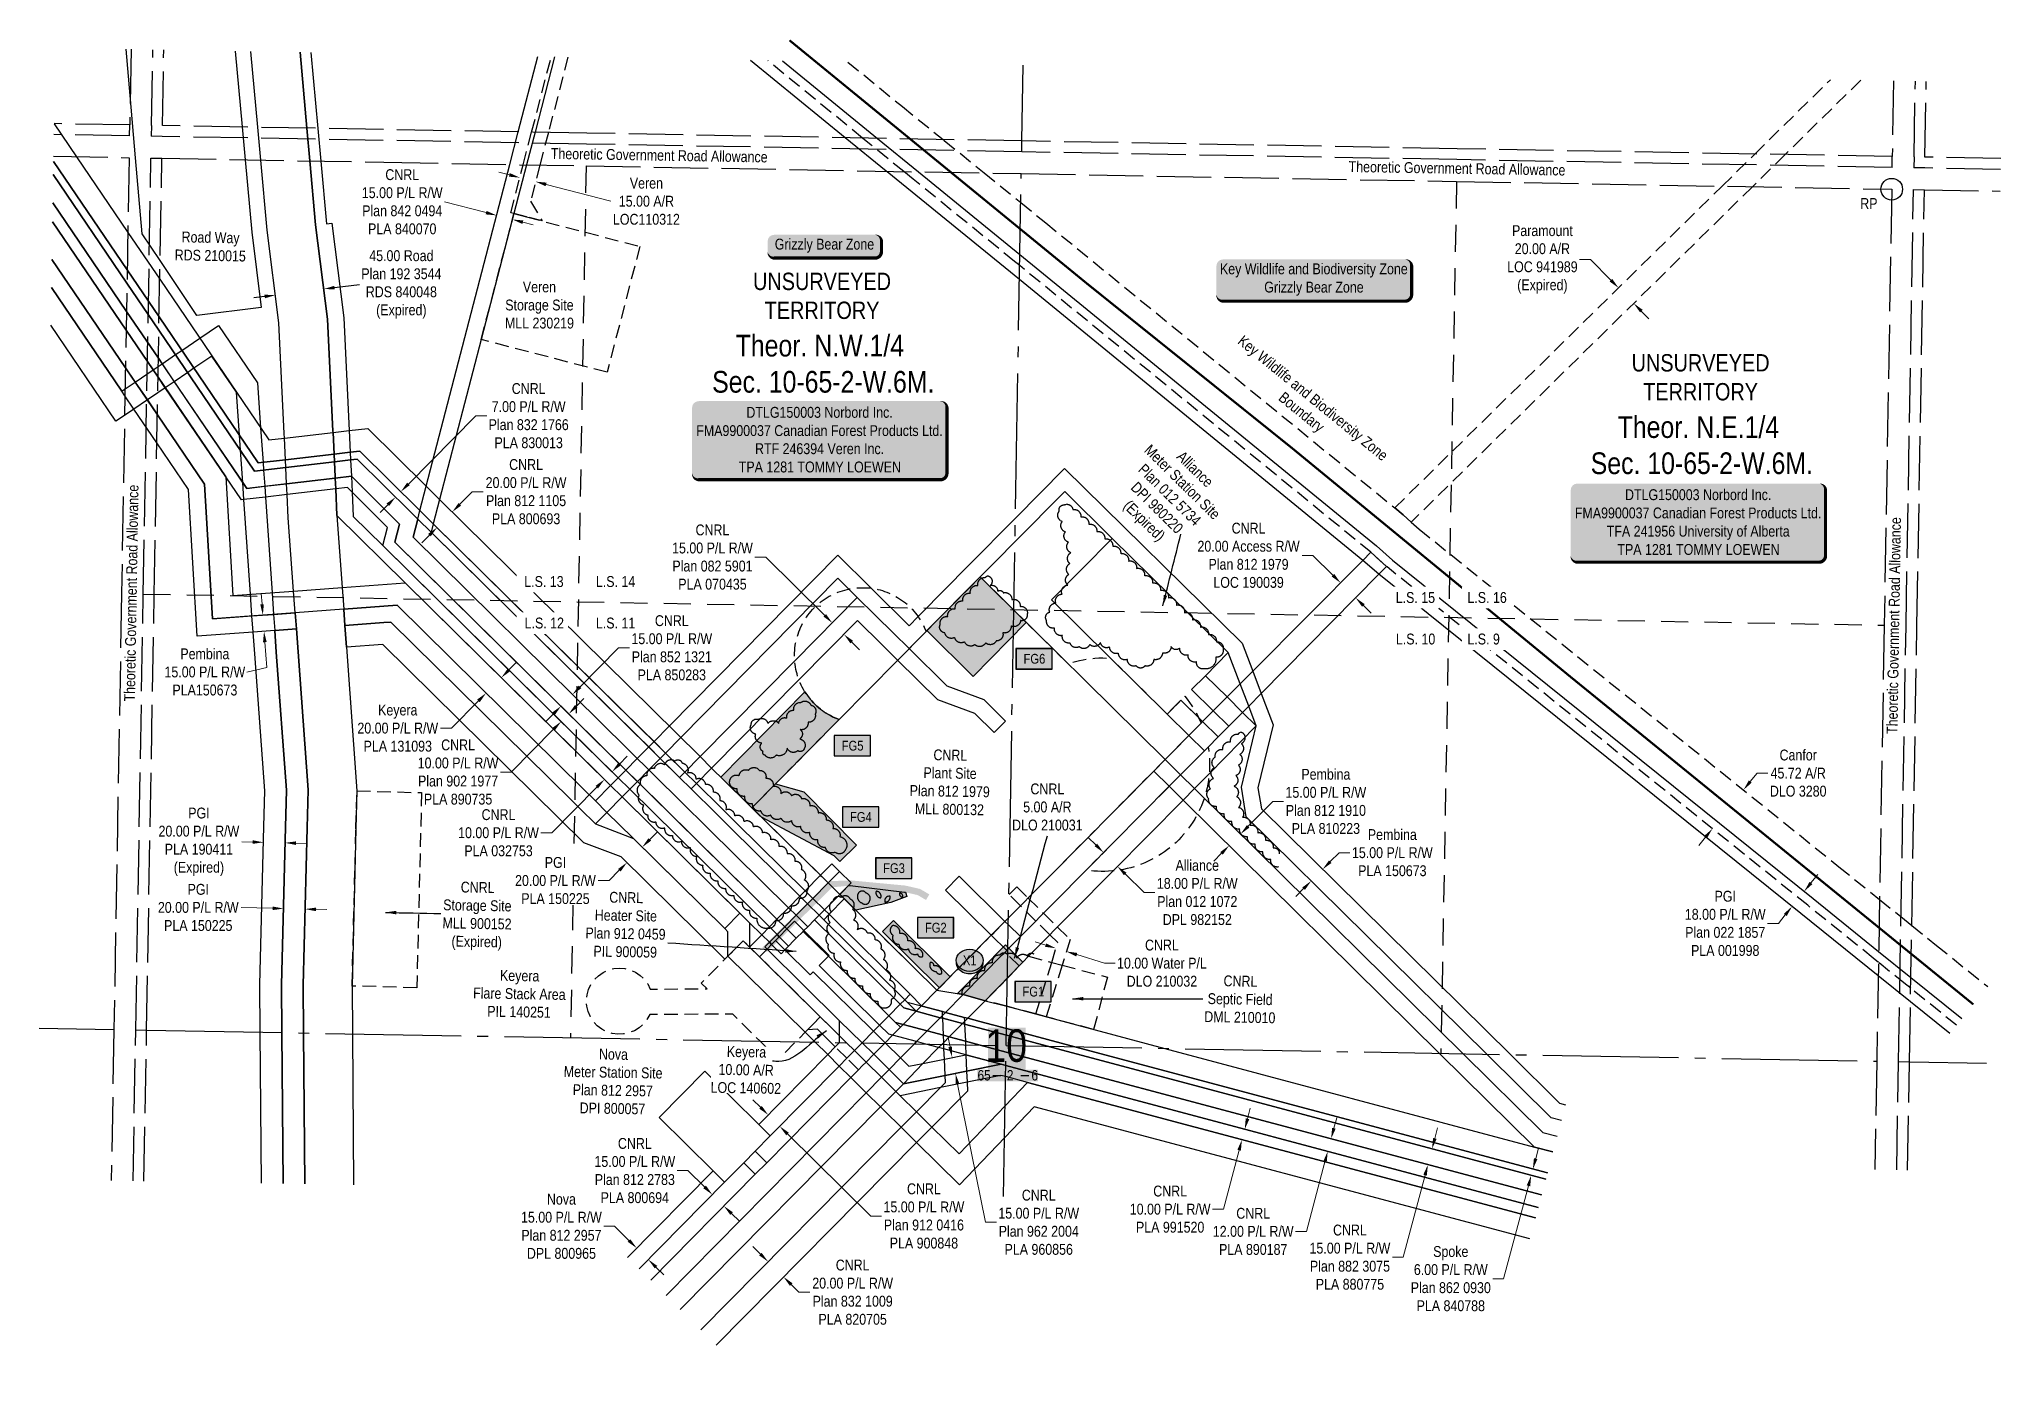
# Model space of a CAD drawing. Extents: x 420640 to 424792, y 6050134 to 6053066.
# Drawn here: x 420685 to 422494, y 6051837 to 6053066 of the extents above; entities that cross this region are included whole.
import ezdxf
from ezdxf.enums import TextEntityAlignment as Align

# ---------------------------------------------------------------- set-up
doc = ezdxf.new("R2010")
doc.units = 0
doc.header["$LTSCALE"] = 5
doc.header["$PDSIZE"] = 0.5
for name, pattern in [('0', [1, 1, 0]), ('DASHDOT2', [12.7, 6.35, -3.175, 0, -3.175]), ('foc-ACCESSROAD', [3.75, 2.5, -1.25]), ('foc-FLOWLINE', [3.75, 2.5, -1.25]), ('foc-LSD', [8, 5, -3]), ('foc-QUARTERLINE', [33, 25, -3, 2, -3]), ('foc-UNSURVEYED', [12.5, 10, -2.5])]:
    doc.linetypes.add(name, pattern=pattern)
doc.layers.get('Defpoints').update_dxf_attribs({"color": 9})
for name, color, linetype in [('10', 1, 'Continuous'), ('35', 37, 'Continuous'), ('9', 3, 'Continuous'), ('AS-ROADS', 254, 'Continuous'), ('AS-SURFACE IMPACT', 7, 'Continuous'), ('AS-UNDERLAY-H', 141, 'Continuous'), ('AS-WILDLIFE', 131, 'DASHDOT2'), ('C-AR', 13, 'foc-ACCESSROAD'), ('C-EZE', 13, 'foc-FLOWLINE'), ('C-RW', 13, 'Continuous'), ('C-SYMBOL', 7, 'Continuous'), ('C-WS', 13, 'foc-ACCESSROAD'), ('F-AR', 190, 'foc-ACCESSROAD'), ('F-RW', 190, 'Continuous'), ('F-WS', 190, 'foc-ACCESSROAD'), ('L-QSEC', 8, 'foc-QUARTERLINE'), ('L-ROAD-T', 7, 'Continuous'), ('L-SECLBL', 7, 'Continuous'), ('L-SECTION-LSD', 7, 'foc-LSD'), ('L-TITLEDB', 4, 'Continuous'), ('L-TITLEDB-T', 4, 'Continuous'), ('L-UNS-T', 3, 'Continuous'), ('L-USEC', 7, 'foc-UNSURVEYED'), ('P-CROSSINGS', 250, 'Continuous'), ('P-TEMP-BLOCKS', 250, 'Continuous'), ('P-TEMP-BLUE', 146, 'Continuous'), ('P-WORKAREA', 113, 'Continuous'), ('P-WORKAREA-H', 111, 'Continuous'), ('T-BUSH', 110, '0')]:
    doc.layers.add(name, color=color, linetype=linetype)
for name, color, linetype, lineweight in [('C-AR-T', 13, 'Continuous', 9), ('C-EZE-T', 13, 'Continuous', 9), ('C-RW-T', 13, 'Continuous', 9), ('F-AR-T', 190, 'Continuous', 9), ('F-RW-T', 190, 'Continuous', 9)]:
    doc.layers.add(name, color=color, linetype=linetype, lineweight=lineweight)
doc.layers.add('P-TEMP-BLUE-H', color=7, linetype='Continuous', true_color=0x99e6ff)
doc.styles.add('100L', font='ARIALN.TTF', dxfattribs={"height": 11})
doc.styles.add('175L', font='ARIALN.TTF', dxfattribs={"height": 20})
doc.styles.add('80', font='ARIALN.TTF', dxfattribs={"height": 10})
doc.styles.add('80CG', font='ARIALN.TTF', dxfattribs={"height": 10})
doc.styles.add('80L', font='ARIALN.TTF', dxfattribs={"height": 10})
doc.styles.add('Crossing', font='ARIALN.TTF', dxfattribs={"height": 10})
doc.styles.add('SIMPLEX', font='ARIALN.TTF')
doc.dimstyles.new('Compass 5 000', dxfattribs={"dimscale": 5, "dimtxt": 9, "dimasz": 2, "dimexe": 0.2, "dimexo": 0.0625, "dimgap": 0.5, "dimtad": 0, "dimtih": 1, "dimtoh": 1, "dimzin": 0, "dimdsep": 46, "dimtxsty": '80CG', "dimcen": 0.1, "dimse1": 1, "dimse2": 1, "dimclrd": 256, "dimclrt": 256, "dimaunit": 1, "dimadec": 4, "dimazin": 0, "dimtfac": 0.06, "dimtofl": 0, "dimtmove": 0, "dimatfit": 1, "dimfxl": 0.2, "dimtolj": 1, "dimtzin": 0, "dimlwd": -1, "dimarcsym": 0})

msp = doc.modelspace()

# ---------------------------------------------------------------- texts
at = {"layer": 'C-AR-T', "insert": (421615.045, 6052357.744), "char_height": 10, "attachment_point": 5, "style": '80CG'}
msp.add_mtext('\\A1;CNRL\\P5.00 A/R\\PDLO 210031', dxfattribs=at)
at = {"layer": 'C-AR-T', "char_height": 10, "width": 100.34313, "attachment_point": 5, "rotation": 358.972681, "style": '80CG'}
for s, insert in [('\\A1;CNRL\\PStorage Site\\PMLL 900152\\P(Expired)', (421089.205, 6052257.159)), ('\\A1;CNRL\\PHeater Site\\PPlan 912 0459\\PPIL 900059', (421226.184, 6052249.249))]:
    msp.add_mtext(s, dxfattribs=dict(at, insert=insert))
at = {"layer": 'C-EZE-T', "insert": (421792.853, 6052180.467), "char_height": 10, "width": 100.34313, "attachment_point": 5, "rotation": 358.976289, "style": '80CG'}
msp.add_mtext('\\A1;CNRL\\PSeptic Field\\PDML 210010', dxfattribs=at)
at = {"layer": 'C-RW-T', "insert": (421525.161, 6052380.621), "char_height": 10, "width": 100.34313, "attachment_point": 5, "rotation": 358.976289, "style": '80CG'}
msp.add_mtext('\\A1;CNRL\\PPlant Site\\PPlan 812 1979\\PMLL 800132', dxfattribs=at)
at = {"layer": 'C-SYMBOL', "color": 3, "char_height": 20, "width": 209.61337, "attachment_point": 2, "style": '175L'}
for s, insert in [('Theor. N.W.1/4\\P Sec. 10-65-2-W.6M.', (421405.231, 6052793.325)), ('Theor. N.E.1/4\\P Sec. 10-65-2-W.6M.', (422215.462, 6052718.209))]:
    msp.add_mtext(s, dxfattribs=dict(at, insert=insert))
at = {"layer": 'F-AR-T', "insert": (421146.639, 6052820.75), "char_height": 10, "width": 100.34313, "attachment_point": 5, "style": '80CG'}
msp.add_mtext('\\A1;Veren\\PStorage Site\\PMLL 230219', dxfattribs=at)
at = {"layer": 'F-AR-T', "char_height": 10, "width": 100.34313, "attachment_point": 5, "rotation": 358.972681, "style": '80CG'}
for s, insert in [('\\A1;Keyera\\PFlare Stack Area\\PPIL 140251', (421128.115, 6052185.448)), ('\\A1;Nova\\PMeter Station Site\\PPlan 812 2957\\PDPI 800057', (421214.453, 6052104.677))]:
    msp.add_mtext(s, dxfattribs=dict(at, insert=insert))
at = {"layer": 'F-RW-T', "insert": (420838.089, 6052482.29), "char_height": 10, "attachment_point": 5, "style": '80CG'}
msp.add_mtext('\\A1;Pembina\\P15.00 P/L R/W\\PPLA150673', dxfattribs=at)
at = {"layer": 'L-ROAD-T', "style": '80L'}
for rotation, p in [(359.059355, (421257.101, 6052958.95)), (359.059355, (421992.864, 6052946.873)), (89.059355, (420770.256, 6052555.087)), (89.059355, (422395.647, 6052525.162))]:
    msp.add_text('Theoretic Government Road Allowance', height=10, rotation=rotation, dxfattribs=at).set_placement(p, align=Align.MIDDLE_CENTER)
at = {"layer": 'L-TITLEDB-T', "insert": (420843.365, 6052883.092), "char_height": 10, "width": 100.34313, "attachment_point": 5, "rotation": 358.976289, "style": '80CG'}
msp.add_mtext('\\A1;\\PRoad Way\\PRDS 210015', dxfattribs=at)
at = {"layer": 'L-UNS-T', "color": 3, "char_height": 16, "attachment_point": 5, "style": '80L'}
for insert in [(421407.257, 6052829.174), (422217.487, 6052754.057)]:
    msp.add_mtext_dynamic_manual_height_columns('UNSURVEYED TERRITORY', width=126.41375, gutter_width=47.5, heights=[0], dxfattribs=dict(at, insert=insert))

# ---------------------------------------------------------------- blocks, each defined once
blk = doc.blocks.new('*D13')
at = {"layer": 'Defpoints', "color": 0, "transparency": 16777216}
for p in [(422155.8, 6052822.3), (422083.4, 6052779.2), (422097.4, 6052764.9)]:
    blk.add_point(p, dxfattribs=at)
at = {"layer": 'F-AR-T', "transparency": 16777216}
for p, q in [((422115.9, 6052862.9), (422105.9, 6052862.9)), ((422134.8, 6052843.7), (422115.9, 6052862.9)), ((422162.8, 6052815.2), (422169.9, 6052808.1))]:
    blk.add_line(p, q, dxfattribs=at)
for points in [[(422136, 6052844.9), (422133.6, 6052842.5), (422141.8, 6052836.6)], [(422164, 6052816.4), (422161.7, 6052814), (422155.8, 6052822.3)]]:
    blk.add_solid(points, dxfattribs=at)
at = {"layer": 'F-AR-T', "transparency": 16777216, "insert": (422071.6, 6052862.9), "char_height": 10, "attachment_point": 5, "style": '80CG'}
blk.add_mtext('\\A1;Paramount\\P20.00 A/R\\PLOC 941989\\P(Expired)', dxfattribs=at)
blk = doc.blocks.new('*D14')
at = {"layer": 'C-AR-T', "transparency": 16777216}
for p, q in [((422263.3, 6052381.2), (422269.6, 6052389)), ((422269.6, 6052389), (422279.6, 6052389)), ((422222.1, 6052330), (422215.8, 6052322.2))]:
    blk.add_line(p, q, dxfattribs=at)
for points in [[(422262, 6052382.3), (422264.6, 6052380.2), (422257, 6052373.5)], [(422220.8, 6052331.1), (422223.4, 6052329), (422228.4, 6052337.8)]]:
    blk.add_solid(points, dxfattribs=at)
at = {"layer": 'Defpoints', "color": 0, "transparency": 16777216}
for p in [(422032.9, 6052553.8), (422004.3, 6052518.1), (422257, 6052373.5)]:
    blk.add_point(p, dxfattribs=at)
at = {"layer": 'C-AR-T', "transparency": 16777216, "insert": (422307.5, 6052389), "char_height": 10, "attachment_point": 5, "style": '80CG'}
blk.add_mtext('\\A1;Canfor\\P45.72 A/R\\PDLO 3280', dxfattribs=at)
blk = doc.blocks.new('*D15')
at = {"layer": 'Defpoints', "color": 0, "transparency": 16777216}
for p in [(422045.6, 6052472.2), (422056.8, 6052486.1), (422301.8, 6052266)]:
    blk.add_point(p, dxfattribs=at)
at = {"layer": 'F-AR-T', "transparency": 16777216}
for p, q in [((422319.3, 6052287.7), (422325.6, 6052295.5)), ((422295.6, 6052258.2), (422289.3, 6052250.4)), ((422289.3, 6052250.4), (422279.3, 6052250.4))]:
    blk.add_line(p, q, dxfattribs=at)
for points in [[(422318, 6052288.8), (422320.6, 6052286.7), (422313, 6052279.9)], [(422294.3, 6052259.3), (422296.9, 6052257.2), (422301.8, 6052266)]]:
    blk.add_solid(points, dxfattribs=at)
at = {"layer": 'F-AR-T', "transparency": 16777216, "insert": (422240.2, 6052250.4), "char_height": 10, "attachment_point": 5, "style": '80CG'}
blk.add_mtext('\\A1;PGI\\P18.00 P/L R/W\\PPlan 022 1857\\PPLA 001998', dxfattribs=at)
blk = doc.blocks.new('*D16')
at = {"layer": 'C-AR-T', "transparency": 16777216}
for p, q in [((421860, 6052589.9), (421850, 6052589.9)), ((421878.4, 6052571.6), (421860, 6052589.9)), ((421906.5, 6052543.7), (421913.6, 6052536.6))]:
    blk.add_line(p, q, dxfattribs=at)
for points in [[(421879.6, 6052572.8), (421877.2, 6052570.4), (421885.5, 6052564.5)], [(421907.7, 6052544.9), (421905.3, 6052542.5), (421899.4, 6052550.7)]]:
    blk.add_solid(points, dxfattribs=at)
at = {"layer": 'Defpoints', "color": 0, "transparency": 16777216}
for p in [(421885.5, 6052564.5), (421876.5, 6052555.5), (421890.4, 6052541.7)]:
    blk.add_point(p, dxfattribs=at)
at = {"layer": 'C-AR-T', "transparency": 16777216, "insert": (421800.6, 6052589.9), "char_height": 10, "attachment_point": 5, "style": '80CG'}
blk.add_mtext('\\A1;CNRL\\P20.00 Access R/W\\PPlan 812 1979\\PLOC 190039', dxfattribs=at)
blk = doc.blocks.new('*D17')
at = {"layer": 'Defpoints', "color": 0, "transparency": 16777216}
for p in [(421868.9, 6052300.3), (421931.1, 6052238.9), (421920.5, 6052228.2)]:
    blk.add_point(p, dxfattribs=at)
at = {"layer": 'F-AR-T', "transparency": 16777216}
for p, q in [((421876, 6052307.4), (421884.1, 6052315.6)), ((421884.1, 6052315.6), (421894.1, 6052315.6)), ((421851.4, 6052282.5), (421844.3, 6052275.3))]:
    blk.add_line(p, q, dxfattribs=at)
for points in [[(421874.8, 6052308.5), (421877.1, 6052306.2), (421868.9, 6052300.3)], [(421850.2, 6052283.6), (421852.6, 6052281.3), (421858.4, 6052289.6)]]:
    blk.add_solid(points, dxfattribs=at)
at = {"layer": 'F-AR-T', "transparency": 16777216, "insert": (421933.2, 6052315.6), "char_height": 10, "attachment_point": 5, "style": '80CG'}
blk.add_mtext('\\A1;Pembina\\P15.00 P/L R/W\\PPLA 150673', dxfattribs=at)
blk = doc.blocks.new('*D18')
at = {"layer": 'Defpoints', "color": 0, "transparency": 16777216}
for p in [(421793.2, 6052332.8), (421864.6, 6052262.4), (421854.1, 6052251.7)]:
    blk.add_point(p, dxfattribs=at)
at = {"layer": 'F-AR-T', "transparency": 16777216}
for p, q in [((421800.2, 6052340), (421822.9, 6052362.9)), ((421822.9, 6052362.9), (421832.9, 6052362.9)), ((421775.7, 6052315.1), (421768.7, 6052307.9))]:
    blk.add_line(p, q, dxfattribs=at)
for points in [[(421799.1, 6052341.1), (421801.4, 6052338.8), (421793.2, 6052332.8)], [(421774.5, 6052316.2), (421776.9, 6052313.9), (421782.7, 6052322.2)]]:
    blk.add_solid(points, dxfattribs=at)
at = {"layer": 'F-AR-T', "transparency": 16777216, "insert": (421871.9, 6052362.9), "char_height": 10, "attachment_point": 5, "style": '80CG'}
blk.add_mtext('\\A1;Pembina\\P15.00 P/L R/W\\P{\\A0;Plan 812 1910\\P}PLA 810223', dxfattribs=at)
blk = doc.blocks.new('*D19')
at = {"layer": 'C-RW-T', "transparency": 16777216}
for p, q in [((421097.5, 6052906), (421059.2, 6052916)), ((421131.3, 6052897.2), (421141, 6052894.7))]:
    blk.add_line(p, q, dxfattribs=at)
for points in [[(421097.9, 6052907.6), (421097, 6052904.4), (421107.1, 6052903.5)], [(421131.8, 6052898.8), (421130.9, 6052895.6), (421121.7, 6052899.7)]]:
    blk.add_solid(points, dxfattribs=at)
at = {"layer": 'Defpoints', "color": 0, "transparency": 16777216}
for p in [(421121.7, 6052899.7), (421067.4, 6052750.3), (421081.9, 6052746.5)]:
    blk.add_point(p, dxfattribs=at)
at = {"layer": 'C-RW-T', "transparency": 16777216, "insert": (421020.1, 6052916), "char_height": 10, "attachment_point": 5, "style": '80CG'}
blk.add_mtext('\\A1;CNRL\\P15.00 P/L R/W\\P{\\A0;Plan 842 0494\\P}PLA 840070', dxfattribs=at)
blk = doc.blocks.new('*D20')
at = {"layer": 'Defpoints', "color": 0, "transparency": 16777216}
for p in [(421129.6, 6052942.3), (421143.1, 6052934.6), (421144.1, 6052938.6)]:
    blk.add_point(p, dxfattribs=at)
at = {"layer": 'F-AR-T', "transparency": 16777216}
for p, q in [((421118.9, 6052940.8), (421109.2, 6052943.4)), ((421152.8, 6052932), (421212.6, 6052916.5))]:
    blk.add_line(p, q, dxfattribs=at)
for points in [[(421119.3, 6052942.5), (421118.5, 6052939.2), (421128.6, 6052938.3)], [(421153.2, 6052933.7), (421152.3, 6052930.4), (421143.1, 6052934.6)]]:
    blk.add_solid(points, dxfattribs=at)
at = {"layer": 'F-AR-T', "transparency": 16777216, "insert": (421245.3, 6052916.5), "char_height": 10, "attachment_point": 5, "style": '80CG'}
blk.add_mtext('\\A1;Veren\\P15.00 A/R\\PLOC110312', dxfattribs=at)
blk = doc.blocks.new('*D21')
at = {"layer": 'C-RW-T', "transparency": 16777216}
for p, q in [((421355.3, 6052588.3), (421345.3, 6052588.3)), ((421409.7, 6052534.5), (421355.3, 6052588.3)), ((421434.6, 6052509.9), (421441.7, 6052502.9))]:
    blk.add_line(p, q, dxfattribs=at)
for points in [[(421410.9, 6052535.7), (421408.6, 6052533.4), (421416.8, 6052527.5)], [(421435.8, 6052511.1), (421433.4, 6052508.8), (421427.5, 6052517)]]:
    blk.add_solid(points, dxfattribs=at)
at = {"layer": 'Defpoints', "color": 0, "transparency": 16777216}
for p in [(421416.8, 6052527.5), (421413.1, 6052523.7), (421423.8, 6052513.2)]:
    blk.add_point(p, dxfattribs=at)
at = {"layer": 'C-RW-T', "transparency": 16777216, "insert": (421306.2, 6052588.3), "char_height": 10, "attachment_point": 5, "style": '80CG'}
blk.add_mtext('\\A1;CNRL\\P15.00 P/L R/W\\P{\\A0;Plan 082 5901\\P}PLA 070435', dxfattribs=at)
blk = doc.blocks.new('*D22')
at = {"layer": 'C-RW-T', "transparency": 16777216}
for p, q in [((421613.5, 6052230.4), (421603.9, 6052233.3)), ((421642.1, 6052221.6), (421667.6, 6052213.7)), ((421667.6, 6052213.7), (421677.6, 6052213.7))]:
    blk.add_line(p, q, dxfattribs=at)
for points in [[(421614, 6052232), (421613, 6052228.8), (421623, 6052227.5)], [(421642.6, 6052223.2), (421641.7, 6052220), (421632.6, 6052224.5)]]:
    blk.add_solid(points, dxfattribs=at)
at = {"layer": 'Defpoints', "color": 0, "transparency": 16777216}
for p in [(421623, 6052227.4), (421632.6, 6052224.5), (421632.6, 6052224.5)]:
    blk.add_point(p, dxfattribs=at)
at = {"layer": 'C-RW-T', "transparency": 16777216, "insert": (421720.7, 6052213.7), "char_height": 10, "attachment_point": 5, "style": '80CG'}
blk.add_mtext('\\A1;CNRL\\P10.00 Water P/L\\PDLO 210032', dxfattribs=at)
blk = doc.blocks.new('*D23')
at = {"layer": 'Defpoints', "color": 0, "transparency": 16777216}
for p in [(421675.9, 6052324.8), (421688.7, 6052312.1), (421679.7, 6052303)]:
    blk.add_point(p, dxfattribs=at)
at = {"layer": 'F-RW-T', "transparency": 16777216}
for p, q in [((421659.8, 6052322.8), (421652.7, 6052329.8)), ((421686.9, 6052296), (421704.2, 6052278.9)), ((421704.2, 6052278.9), (421714.2, 6052278.9))]:
    blk.add_line(p, q, dxfattribs=at)
for points in [[(421661, 6052323.9), (421658.6, 6052321.6), (421666.9, 6052315.7)], [(421688, 6052297.2), (421685.7, 6052294.8), (421679.7, 6052303)]]:
    blk.add_solid(points, dxfattribs=at)
at = {"layer": 'F-RW-T', "transparency": 16777216, "insert": (421753.3, 6052278.9), "char_height": 10, "attachment_point": 5, "style": '80CG'}
blk.add_mtext('\\A1;Alliance\\P18.00 P/L R/W\\P{\\A0;Plan 012 1072\\P}DPL 982152', dxfattribs=at)
blk = doc.blocks.new('*D24')
at = {"layer": 'Defpoints', "color": 0, "transparency": 16777216}
for p in [(420892.6, 6052345.3), (420912.6, 6052344.8), (420892.1, 6052325.2)]:
    blk.add_point(p, dxfattribs=at)
at = {"layer": 'F-RW-T', "transparency": 16777216}
for p, q in [((420882.1, 6052325.4), (420872.1, 6052325.7)), ((420922.1, 6052324.4), (420932.1, 6052324.2))]:
    blk.add_line(p, q, dxfattribs=at)
for points in [[(420882.2, 6052327.1), (420882.1, 6052323.8), (420892.1, 6052325.2)], [(420922.1, 6052326.1), (420922.1, 6052322.8), (420912.1, 6052324.7)]]:
    blk.add_solid(points, dxfattribs=at)
at = {"layer": 'F-RW-T', "transparency": 16777216, "insert": (420832.6, 6052325.7), "char_height": 10, "attachment_point": 5, "style": '80CG'}
blk.add_mtext('\\A1;PGI\\P20.00 P/L R/W\\PPLA 190411\\P(Expired)', dxfattribs=at)
blk = doc.blocks.new('*D25')
at = {"layer": 'Defpoints', "color": 0, "transparency": 16777216}
for p in [(420910.6, 6052264.1), (420910.7, 6052270.2), (420930.7, 6052269.7)]:
    blk.add_point(p, dxfattribs=at)
at = {"layer": 'F-RW-T', "transparency": 16777216}
for p, q in [((420900.6, 6052264.4), (420871.5, 6052265.1)), ((420940.6, 6052263.4), (420950.6, 6052263.1))]:
    blk.add_line(p, q, dxfattribs=at)
for points in [[(420900.6, 6052266), (420900.6, 6052262.7), (420910.6, 6052264.1)], [(420940.6, 6052265), (420940.5, 6052261.7), (420930.6, 6052263.6)]]:
    blk.add_solid(points, dxfattribs=at)
at = {"layer": 'F-RW-T', "transparency": 16777216, "insert": (420832, 6052265.1), "char_height": 10, "attachment_point": 5, "style": '80CG'}
blk.add_mtext('\\A1;PGI\\P20.00 P/L R/W\\PPLA 150225', dxfattribs=at)
blk = doc.blocks.new('*D26')
at = {"layer": 'C-RW-T', "transparency": 16777216}
for p, q in [((421073.3, 6052637), (421084.7, 6052648.6)), ((421084.7, 6052648.6), (421094.7, 6052648.6)), ((421045.2, 6052608.5), (421038.1, 6052601.4))]:
    blk.add_line(p, q, dxfattribs=at)
for points in [[(421072.1, 6052638.2), (421074.4, 6052635.8), (421066.2, 6052629.9)], [(421044, 6052609.7), (421046.4, 6052607.4), (421052.2, 6052615.6)]]:
    blk.add_solid(points, dxfattribs=at)
at = {"layer": 'Defpoints', "color": 0, "transparency": 16777216}
for p in [(421066.2, 6052629.9), (421086.6, 6052609.7), (421072.6, 6052595.5)]:
    blk.add_point(p, dxfattribs=at)
at = {"layer": 'C-RW-T', "transparency": 16777216, "insert": (421134.3, 6052648.6), "char_height": 10, "attachment_point": 5, "style": '80CG'}
blk.add_mtext('\\A1;CNRL\\P20.00 P/L R/W\\P{\\A0;Plan 812 1105\\P}PLA 800693', dxfattribs=at)
blk = doc.blocks.new('*D27')
at = {"layer": 'C-RW-T', "transparency": 16777216}
for p, q in [((421025.8, 6052655.7), (421088, 6052718.7)), ((421088, 6052718.7), (421098, 6052718.7)), ((421006.8, 6052636.5), (420999.8, 6052629.4))]:
    blk.add_line(p, q, dxfattribs=at)
for points in [[(421024.6, 6052656.9), (421027, 6052654.6), (421018.8, 6052648.6)], [(421005.6, 6052637.7), (421008, 6052635.4), (421013.9, 6052643.6)]]:
    blk.add_solid(points, dxfattribs=at)
at = {"layer": 'Defpoints', "color": 0, "transparency": 16777216}
for p in [(421018.8, 6052648.6), (421107.1, 6052551.6), (421112, 6052556.6)]:
    blk.add_point(p, dxfattribs=at)
at = {"layer": 'C-RW-T', "transparency": 16777216, "insert": (421136.7, 6052718.7), "char_height": 10, "attachment_point": 5, "style": '80CG'}
blk.add_mtext('\\A1;CNRL\\P7.00 P/L R/W\\P{\\A0;Plan 832 1766\\P}PLA 830013', dxfattribs=at)
blk = doc.blocks.new('*D28')
at = {"layer": 'C-RW-T', "transparency": 16777216}
for p, q in [((421184.1, 6052468.6), (421219.6, 6052504.6)), ((421219.6, 6052504.6), (421229.6, 6052504.6)), ((421159.5, 6052443.7), (421152.5, 6052436.6))]:
    blk.add_line(p, q, dxfattribs=at)
for points in [[(421182.9, 6052469.8), (421185.3, 6052467.4), (421177.1, 6052461.5)], [(421158.3, 6052444.9), (421160.7, 6052442.5), (421166.5, 6052450.8)]]:
    blk.add_solid(points, dxfattribs=at)
at = {"layer": 'Defpoints', "color": 0, "transparency": 16777216}
for p in [(421162.7, 6052475.6), (421152.2, 6052465), (421177.1, 6052461.5)]:
    blk.add_point(p, dxfattribs=at)
at = {"layer": 'C-RW-T', "transparency": 16777216, "insert": (421268.7, 6052504.6), "char_height": 10, "attachment_point": 5, "style": '80CG'}
blk.add_mtext('\\A1;CNRL\\P15.00 P/L R/W\\P{\\A0;Plan 852 1321\\P}PLA 850283', dxfattribs=at)
blk = doc.blocks.new('*D29')
at = {"layer": 'C-RW-T', "transparency": 16777216}
for p, q in [((421220.6, 6052397.4), (421227.6, 6052404.6)), ((421199.5, 6052376.1), (421158, 6052334)), ((421158, 6052334), (421148, 6052334))]:
    blk.add_line(p, q, dxfattribs=at)
for points in [[(421198.4, 6052377.3), (421200.7, 6052374.9), (421206.6, 6052383.2)], [(421219.4, 6052398.6), (421221.8, 6052396.3), (421213.6, 6052390.3)]]:
    blk.add_solid(points, dxfattribs=at)
at = {"layer": 'Defpoints', "color": 0, "transparency": 16777216}
for p in [(421199, 6052390.6), (421206.1, 6052397.8), (421206.6, 6052383.2)]:
    blk.add_point(p, dxfattribs=at)
at = {"layer": 'C-RW-T', "transparency": 16777216, "insert": (421108.9, 6052334), "char_height": 10, "attachment_point": 5, "style": '80CG'}
blk.add_mtext('\\A1;CNRL\\P10.00 P/L R/W\\PPLA 032753', dxfattribs=at)
blk = doc.blocks.new('*D30')
at = {"layer": 'C-RW-T', "transparency": 16777216}
for p, q in [((421180.7, 6052450.9), (421187.7, 6052458)), ((421159.7, 6052429.5), (421120.6, 6052390)), ((421120.6, 6052390), (421110.6, 6052390))]:
    blk.add_line(p, q, dxfattribs=at)
for points in [[(421158.5, 6052430.7), (421160.8, 6052428.3), (421166.7, 6052436.6)], [(421179.5, 6052452), (421181.9, 6052449.7), (421173.7, 6052443.7)]]:
    blk.add_solid(points, dxfattribs=at)
at = {"layer": 'Defpoints', "color": 0, "transparency": 16777216}
for p in [(421166.7, 6052436.6), (421198.6, 6052419.1), (421191.6, 6052412)]:
    blk.add_point(p, dxfattribs=at)
at = {"layer": 'C-RW-T', "transparency": 16777216, "insert": (421071.6, 6052390), "char_height": 10, "attachment_point": 5, "style": '80CG'}
blk.add_mtext('\\A1;CNRL\\P10.00 P/L R/W\\PPlan 902 1977\\PPLA 890735', dxfattribs=at)
blk = doc.blocks.new('*D31')
at = {"layer": 'Defpoints', "color": 0, "transparency": 16777216}
for p in [(421094.6, 6052493.7), (421080.6, 6052479.4), (421097.4, 6052462.8)]:
    blk.add_point(p, dxfattribs=at)
at = {"layer": 'F-RW-T', "transparency": 16777216}
for p, q in [((421118.5, 6052484.2), (421125.5, 6052491.3)), ((421090.4, 6052455.7), (421065.5, 6052430.5)), ((421065.5, 6052430.5), (421055.5, 6052430.5))]:
    blk.add_line(p, q, dxfattribs=at)
for points in [[(421117.3, 6052485.3), (421119.7, 6052483), (421111.5, 6052477.1)], [(421089.2, 6052456.9), (421091.6, 6052454.5), (421097.4, 6052462.8)]]:
    blk.add_solid(points, dxfattribs=at)
at = {"layer": 'F-RW-T', "transparency": 16777216, "insert": (421016, 6052430.5), "char_height": 10, "attachment_point": 5, "style": '80CG'}
blk.add_mtext('\\A1;Keyera\\P20.00 P/L R/W\\PPLA 131093', dxfattribs=at)
blk = doc.blocks.new('*D32')
at = {"layer": 'Defpoints', "color": 0, "transparency": 16777216}
for p in [(421227.3, 6052306.5), (421241.2, 6052292.9), (421255.2, 6052307.1)]:
    blk.add_point(p, dxfattribs=at)
at = {"layer": 'F-RW-T', "transparency": 16777216}
for p, q in [((421248.4, 6052327.9), (421255.4, 6052335)), ((421220.3, 6052299.4), (421210.9, 6052289.9)), ((421210.9, 6052289.9), (421200.9, 6052289.9))]:
    blk.add_line(p, q, dxfattribs=at)
for points in [[(421247.2, 6052329), (421249.6, 6052326.7), (421241.4, 6052320.7)], [(421219.1, 6052300.6), (421221.5, 6052298.2), (421227.3, 6052306.5)]]:
    blk.add_solid(points, dxfattribs=at)
at = {"layer": 'F-RW-T', "transparency": 16777216, "insert": (421161.4, 6052289.9), "char_height": 10, "attachment_point": 5, "style": '80CG', "bg_fill": 3, "box_fill_scale": 1.1, "bg_fill_color": 256, "bg_fill_true_color": 13158600, "bg_fill_transparency": 0}
blk.add_mtext('\\A1;PGI\\P20.00 P/L R/W\\PPLA 150225', dxfattribs=at)
blk = doc.blocks.new('*D33')
at = {"layer": 'Defpoints', "color": 0, "transparency": 16777216}
for p in [(420947.7, 6052836), (420947.8, 6052835.6), (420903.1, 6052830.3)]:
    blk.add_point(p, dxfattribs=at)
at = {"layer": 'L-TITLEDB-T', "transparency": 16777216}
for p, q in [((420957.7, 6052836.9), (420980.6, 6052839.8)), ((420893.2, 6052828.7), (420883.3, 6052827.4))]:
    blk.add_line(p, q, dxfattribs=at)
for points in [[(420957.5, 6052838.5), (420957.9, 6052835.2), (420947.8, 6052835.6)], [(420893, 6052830.3), (420893.5, 6052827), (420903.2, 6052830)]]:
    blk.add_solid(points, dxfattribs=at)
at = {"layer": 'L-TITLEDB-T', "transparency": 16777216, "insert": (421019.3, 6052839.8), "char_height": 10, "attachment_point": 5, "style": '80CG'}
blk.add_mtext('\\A1;45.00 Road\\PPlan 192 3544\\PRDS 840048\\P(Expired)', dxfattribs=at)
blk = doc.blocks.new('*D34')
at = {"layer": 'C-RW-T', "transparency": 16777216}
for p, q in [((421350.5, 6052080.8), (421343.4, 6052087.8)), ((421375.4, 6052056.2), (421452.2, 6051980.5)), ((421452.2, 6051980.5), (421462.2, 6051980.5))]:
    blk.add_line(p, q, dxfattribs=at)
for points in [[(421351.7, 6052082), (421349.3, 6052079.6), (421357.6, 6052073.8)], [(421376.6, 6052057.4), (421374.2, 6052055), (421368.3, 6052063.2)]]:
    blk.add_solid(points, dxfattribs=at)
at = {"layer": 'Defpoints', "color": 0, "transparency": 16777216}
for p in [(421357.6, 6052073.8), (421374.5, 6052090.9), (421385.1, 6052080.3)]:
    blk.add_point(p, dxfattribs=at)
at = {"layer": 'C-RW-T', "transparency": 16777216, "insert": (421501.2, 6051980.5), "char_height": 10, "attachment_point": 5, "style": '80CG'}
blk.add_mtext('\\A1;CNRL\\P15.00 P/L R/W\\P{\\A0;Plan 912 0416\\P}PLA 900848', dxfattribs=at)
blk = doc.blocks.new('*D35')
at = {"layer": 'C-RW-T', "transparency": 16777216}
for p, q in [((421972.4, 6052052.1), (421975, 6052061.7)), ((421963.4, 6052018.3), (421943.2, 6051942.5)), ((421943.2, 6051942.5), (421933.2, 6051942.5))]:
    blk.add_line(p, q, dxfattribs=at)
for points in [[(421970.8, 6052052.5), (421974, 6052051.6), (421969.8, 6052042.4)], [(421961.8, 6052018.7), (421965, 6052017.8), (421966, 6052027.9)]]:
    blk.add_solid(points, dxfattribs=at)
at = {"layer": 'Defpoints', "color": 0, "transparency": 16777216}
for p in [(421856.5, 6052057.2), (421860.4, 6052071.6), (421969.8, 6052042.4)]:
    blk.add_point(p, dxfattribs=at)
at = {"layer": 'C-RW-T', "transparency": 16777216, "insert": (421894.1, 6051942.5), "char_height": 10, "attachment_point": 5, "style": '80CG'}
blk.add_mtext('\\A1;CNRL\\P15.00 P/L R/W\\P{\\A0;Plan 882 3075\\P}PLA 880775', dxfattribs=at)
blk = doc.blocks.new('*D36')
at = {"layer": 'C-RW-T', "transparency": 16777216}
for p, q in [((421350.5, 6051945.3), (421343.3, 6051952.4)), ((421378.9, 6051917.2), (421386, 6051910.2)), ((421386, 6051910.2), (421396, 6051910.2))]:
    blk.add_line(p, q, dxfattribs=at)
for points in [[(421351.6, 6051946.5), (421349.3, 6051944.2), (421357.6, 6051938.3)], [(421380.1, 6051918.4), (421377.7, 6051916), (421371.8, 6051924.3)]]:
    blk.add_solid(points, dxfattribs=at)
at = {"layer": 'Defpoints', "color": 0, "transparency": 16777216}
for p in [(421445.9, 6052027.7), (421460.1, 6052013.6), (421371.8, 6051924.3)]:
    blk.add_point(p, dxfattribs=at)
at = {"layer": 'C-RW-T', "transparency": 16777216, "insert": (421435.5, 6051910.2), "char_height": 10, "attachment_point": 5, "style": '80CG'}
blk.add_mtext('\\A1;CNRL\\P20.00 P/L R/W\\P{\\A0;Plan 832 1009\\PPLA 820705}', dxfattribs=at)
blk = doc.blocks.new('*D37')
at = {"layer": 'C-RW-T', "transparency": 16777216}
for p, q in [((421879.3, 6052061.4), (421881.9, 6052071.1)), ((421871.1, 6052030.5), (421853.9, 6051966.3)), ((421853.9, 6051966.3), (421843.9, 6051966.3))]:
    blk.add_line(p, q, dxfattribs=at)
for points in [[(421877.7, 6052061.8), (421880.9, 6052061), (421876.7, 6052051.7)], [(421869.5, 6052030.9), (421872.7, 6052030.1), (421873.6, 6052040.2)]]:
    blk.add_solid(points, dxfattribs=at)
at = {"layer": 'Defpoints', "color": 0, "transparency": 16777216}
for p in [(421801, 6052059.6), (421804.1, 6052071.1), (421876.7, 6052051.7)]:
    blk.add_point(p, dxfattribs=at)
at = {"layer": 'C-RW-T', "transparency": 16777216, "insert": (421804.9, 6051966.3), "char_height": 10, "attachment_point": 5, "style": '80CG'}
blk.add_mtext('\\A1;CNRL\\P12.00 P/L R/W\\PPLA 890187', dxfattribs=at)
blk = doc.blocks.new('*D38')
at = {"layer": 'C-RW-T', "transparency": 16777216}
for p, q in [((421799.7, 6052070.3), (421802.2, 6052079.9)), ((421791.9, 6052041.3), (421777.4, 6051986.8)), ((421777.4, 6051986.8), (421767.4, 6051986.8))]:
    blk.add_line(p, q, dxfattribs=at)
for points in [[(421798, 6052070.7), (421801.3, 6052069.8), (421797.1, 6052060.6)], [(421790.3, 6052041.7), (421793.5, 6052040.8), (421794.5, 6052050.9)]]:
    blk.add_solid(points, dxfattribs=at)
at = {"layer": 'Defpoints', "color": 0, "transparency": 16777216}
for p in [(421794.5, 6052050.9), (421844.2, 6052037.7), (421846.8, 6052047.3)]:
    blk.add_point(p, dxfattribs=at)
at = {"layer": 'C-RW-T', "transparency": 16777216, "insert": (421728.3, 6051986.8), "char_height": 10, "attachment_point": 5, "style": '80CG'}
blk.add_mtext('\\A1;CNRL\\P10.00 P/L R/W\\PPLA 991520', dxfattribs=at)
blk = doc.blocks.new('*D39')
at = {"layer": 'Defpoints', "color": 0, "transparency": 16777216}
for p in [(421977.3, 6052040.4), (421978.9, 6052046.2), (422062.8, 6052023.8)]:
    blk.add_point(p, dxfattribs=at)
at = {"layer": 'F-RW-T', "transparency": 16777216}
for p, q in [((422065.4, 6052033.5), (422068, 6052043.1)), ((422058.7, 6052008.4), (422035.8, 6051922.7)), ((422035.8, 6051922.7), (422025.8, 6051922.7))]:
    blk.add_line(p, q, dxfattribs=at)
for points in [[(422063.8, 6052033.9), (422067, 6052033), (422062.8, 6052023.8)], [(422057.1, 6052008.8), (422060.3, 6052007.9), (422061.3, 6052018)]]:
    blk.add_solid(points, dxfattribs=at)
at = {"layer": 'F-RW-T', "transparency": 16777216, "insert": (421987.1, 6051922.7), "char_height": 10, "attachment_point": 5, "style": '80CG'}
blk.add_mtext('\\A1;Spoke\\P6.00 P/L R/W\\PPlan 862 0930\\PPLA 840788', dxfattribs=at)
blk = doc.blocks.new('*D40')
at = {"layer": 'C-RW-T', "transparency": 16777216}
for p, q in [((421283.6, 6052022.4), (421273.6, 6052022.4)), ((421299, 6052007.3), (421283.6, 6052022.4)), ((421323.9, 6051982.7), (421331, 6051975.7))]:
    blk.add_line(p, q, dxfattribs=at)
for points in [[(421300.2, 6052008.5), (421297.8, 6052006.1), (421306.1, 6052000.3)], [(421325.1, 6051983.9), (421322.7, 6051981.5), (421316.8, 6051989.7)]]:
    blk.add_solid(points, dxfattribs=at)
at = {"layer": 'Defpoints', "color": 0, "transparency": 16777216}
for p in [(421296.1, 6051990.1), (421306.1, 6052000.3), (421306.7, 6051979.5)]:
    blk.add_point(p, dxfattribs=at)
at = {"layer": 'C-RW-T', "transparency": 16777216, "insert": (421234.6, 6052022.4), "char_height": 10, "attachment_point": 5, "style": '80CG'}
blk.add_mtext('\\A1;CNRL\\P15.00 P/L R/W\\P{\\A0;Plan 812 2783\\P}PLA 800694', dxfattribs=at)
blk = doc.blocks.new('*D41')
at = {"layer": 'C-RW-T', "transparency": 16777216}
for p, q in [((421525.3, 6052136.5), (421523.3, 6052146.3)), ((421532.3, 6052102.2), (421558, 6051974.7)), ((421558, 6051974.7), (421568, 6051974.7))]:
    blk.add_line(p, q, dxfattribs=at)
for points in [[(421527, 6052136.8), (421523.7, 6052136.1), (421527.3, 6052126.7)], [(421533.9, 6052102.5), (421530.6, 6052101.8), (421530.3, 6052112)]]:
    blk.add_solid(points, dxfattribs=at)
at = {"layer": 'Defpoints', "color": 0, "transparency": 16777216}
for p in [(421524.7, 6052126.1), (421527.6, 6052111.4), (421530.3, 6052112)]:
    blk.add_point(p, dxfattribs=at)
at = {"layer": 'C-RW-T', "transparency": 16777216, "insert": (421607.1, 6051974.7), "char_height": 10, "attachment_point": 5, "style": '80CG'}
blk.add_mtext('\\A1;CNRL\\P15.00 P/L R/W\\P{\\A0;Plan 962 2004\\P}PLA 960856', dxfattribs=at)
blk = doc.blocks.new('L-SECLBL')
at = {"layer": '9', "color": 7}
for p, q in [((-5.1, -27.8), (-12.3, -27.8)), ((20.7, -27.8), (13.5, -27.8))]:
    blk.add_line(p, q, dxfattribs=at)
at = {"layer": '10', "color": 2, "style": 'SIMPLEX'}
blk.add_attdef('SEC', text='', height=30, dxfattribs=at).set_placement((0, 0), align=Align.MIDDLE)
at = {"layer": '10', "color": 5, "style": '80L'}
blk.add_attdef('TWP', text='', height=9.5, dxfattribs=at).set_placement((-14.4, -27.4), align=Align.MIDDLE_RIGHT)
blk.add_attdef('RGE', text='', height=9.5, dxfattribs=at).set_placement((3.6, -27.4), align=Align.MIDDLE_CENTER)
blk.add_attdef('MER', text='', height=9.5, dxfattribs=at).set_placement((23.2, -27.4), align=Align.MIDDLE_LEFT)
blk = doc.blocks.new('*U70')
h = blk.add_hatch(color=255)
edge = h.paths.add_edge_path()
edge.add_line((-111.5, -37), (111.5, -37))
edge.add_arc((111.5, -31), 6, 270, 360)
edge.add_line((117.5, -31), (117.5, 29.5))
edge.add_arc((111.5, 29.5), 6, 0, 90)
edge.add_line((111.5, 35.5), (-111.5, 35.5))
edge.add_arc((-111.5, 29.5), 6, 90, 180)
edge.add_line((-117.5, 29.5), (-117.5, -31))
edge.add_arc((-111.5, -31), 6, 180, 270)
at = {"color": 44, "flags": 128}
blk.add_lwpolyline([(-111.5, -37, 3, 3, 0), (111.5, -37, 3, 3, 0.414214), (117.5, -31, 3, 3, 0), (117.5, 29.5, 3, 0, 0.414214), (111.5, 35.5, 0, 0, 0), (-111.5, 35.5, 0, 0, 0.414214), (-117.5, 29.5, 0, 0, 0), (-117.5, -31, 0, 3, 0.414214)], format="xyseb", close=True, dxfattribs=at)
at = {"color": 44, "style": '80'}
blk.add_attdef('ENTER_TEXT_001', (-36, -5), '', height=10, dxfattribs=at)
blk = doc.blocks.new('*U49')
at = {"layer": '35', "color": 3}
blk.add_circle((0, 0), 10, dxfattribs=at)
at = {"layer": '35', "color": 3, "style": '80'}
blk.add_attdef('RP_001', (-29, -18.2), '', height=10, dxfattribs=at)
blk = doc.blocks.new('*U50')
h = blk.add_hatch(color=255)
edge = h.paths.add_edge_path()
edge.add_line((-111.5, -37), (111.5, -37))
edge.add_arc((111.5, -31), 6, 270, 360)
edge.add_line((117.5, -31), (117.5, 29.5))
edge.add_arc((111.5, 29.5), 6, 0, 90)
edge.add_line((111.5, 35.5), (-111.5, 35.5))
edge.add_arc((-111.5, 29.5), 6, 90, 180)
edge.add_line((-117.5, 29.5), (-117.5, -31))
edge.add_arc((-111.5, -31), 6, 180, 270)
at = {"color": 44, "flags": 128}
blk.add_lwpolyline([(-111.5, -37, 3, 3, 0), (111.5, -37, 3, 3, 0.414214), (117.5, -31, 3, 3, 0), (117.5, 29.5, 3, 0, 0.414214), (111.5, 35.5, 0, 0, 0), (-111.5, 35.5, 0, 0, 0.414214), (-117.5, 29.5, 0, 0, 0), (-117.5, -31, 0, 3, 0.414214)], format="xyseb", close=True, dxfattribs=at)
at = {"color": 44, "style": '80'}
blk.add_attdef('ENTER_TEXT_001', (-36, -5), '', height=10, dxfattribs=at)
blk = doc.blocks.new('Temp_Area3')
h = blk.add_hatch(color=111)
h.dxf.hatch_style = 1
h.paths.add_polyline_path([(-16.8, -9.4), (16.3, -9.4), (16.3, 9.1), (-16.8, 9.1)])
at = {"color": 250}
for points in [[(-17, -9.6), (16.5, -9.6), (16.5, 9.3), (-17, 9.3)], [(-16.9, -9.5), (16.4, -9.5), (16.4, 9.2), (-16.9, 9.2)]]:
    blk.add_lwpolyline(points, close=True, dxfattribs=at)
at = {"color": 250, "style": '80L'}
blk.add_attdef('TEMPORARY', text='', height=9, dxfattribs=at).set_placement((0, -0.1), align=Align.MIDDLE_CENTER)
blk = doc.blocks.new('*D58')
at = {"layer": 'Defpoints', "color": 0, "transparency": 16777216}
for p in [(421236.4, 6051950.9), (421225.3, 6051939.7), (421236, 6051929.2)]:
    blk.add_point(p, dxfattribs=at)
at = {"layer": 'F-RW-T', "transparency": 16777216}
for p, q in [((421216, 6051971), (421206, 6051971)), ((421229.2, 6051957.9), (421216, 6051971)), ((421254.1, 6051933.4), (421261.3, 6051926.3))]:
    blk.add_line(p, q, dxfattribs=at)
for points in [[(421230.4, 6051959.1), (421228.1, 6051956.7), (421236.4, 6051950.9)], [(421255.3, 6051934.5), (421253, 6051932.2), (421247, 6051940.4)]]:
    blk.add_solid(points, dxfattribs=at)
at = {"layer": 'F-RW-T', "transparency": 16777216, "insert": (421166.9, 6051971), "char_height": 10, "attachment_point": 5, "style": '80CG'}
blk.add_mtext('\\A1;Nova\\P15.00 P/L R/W\\PPlan 812 2957\\PDPL 800965', dxfattribs=at)
blk = doc.blocks.new('Temp_Area5')
at = {"true_color": 0x99e6ff}
h = blk.add_hatch(color=141, dxfattribs=at)
h.dxf.hatch_style = 1
h.paths.add_polyline_path([(-16.8, -9.4), (16.3, -9.4), (16.3, 9.1), (-16.8, 9.1)])
at = {"color": 250}
for points in [[(-17, -9.6), (16.5, -9.6), (16.5, 9.3), (-17, 9.3)], [(-16.9, -9.5), (16.4, -9.5), (16.4, 9.2), (-16.9, 9.2)]]:
    blk.add_lwpolyline(points, close=True, dxfattribs=at)
at = {"color": 250, "style": '80L'}
blk.add_attdef('TEMPORARY', text='', height=9, dxfattribs=at).set_placement((0, -0.1), align=Align.MIDDLE_CENTER)
blk = doc.blocks.new('xing2')
h = blk.add_hatch(color=50)
h.dxf.hatch_style = 1
edge = h.paths.add_edge_path()
edge.add_ellipse((0, 0), major_axis=(-12.5, 0), ratio=0.816297, start_angle=0, end_angle=360)
h = blk.add_hatch(color=250)
h.dxf.hatch_style = 1
edge = h.paths.add_edge_path()
edge.add_ellipse((0, -2), major_axis=(-12.5, 0), ratio=0.816297, start_angle=0, end_angle=180)
edge.add_line((12.5, -2), (12.5, 0))
edge.add_ellipse((0, 0), major_axis=(-12.5, 0), ratio=0.816297, start_angle=0, end_angle=180, ccw=False)
edge.add_line((-12.5, 0), (-12.5, -2))
at = {"color": 250}
blk.add_ellipse((0, 0), major_axis=(-12.5, 0), ratio=0.816297, dxfattribs=at)
blk.add_ellipse((0, -2), major_axis=(-12.5, 0), ratio=0.816297, start_param=0, end_param=3.141593, dxfattribs=at)
at = {"color": 250, "style": 'Crossing'}
blk.add_attdef('CROSSING', text='', height=9, dxfattribs=at).set_placement((0.1, 0), align=Align.MIDDLE_CENTER)
at = {"color": 250, "style": 'Crossing', "flags": 1}
for tag, p in [('OWNER', (0.1, -12.5)), ('DESCRIPTION', (0.1, -25.8)), ('LOCATION', (0.1, -39.3)), ('DWG_REF', (0.1, -52.8))]:
    blk.add_attdef(tag, text='', height=9, dxfattribs=at).set_placement(p, align=Align.MIDDLE_CENTER)
blk = doc.blocks.new('*U71')
h = blk.add_hatch(color=255)
edge = h.paths.add_edge_path()
edge.add_line((-84, -20), (84, -20))
edge.add_arc((84, -14), 6, 270, 360)
edge.add_line((90, -14), (90, 12.5))
edge.add_arc((84, 12.5), 6, 0, 90)
edge.add_line((84, 18.5), (-84, 18.5))
edge.add_arc((-84, 12.5), 6, 90, 180)
edge.add_line((-90, 12.5), (-90, -14))
edge.add_arc((-84, -14), 6, 180, 270)
at = {"color": 131, "linetype": 'ByBlock', "flags": 128}
blk.add_lwpolyline([(-84, -20, 3, 3, 0), (84, -20, 3, 3, 0.414214), (90, -14, 3, 3, 0), (90, 12.5, 3, 0, 0.414214), (84, 18.5, 0, 0, 0), (-84, 18.5, 0, 0, 0.414214), (-90, 12.5, 0, 0, 0), (-90, -14, 0, 3, 0.414214)], format="xyseb", close=True, dxfattribs=at)
at = {"color": 131, "style": '80'}
blk.add_attdef('ENTER_TEXT_001', (-36, -5), '', height=10, dxfattribs=at)
blk = doc.blocks.new('*U72')
h = blk.add_hatch(color=255)
edge = h.paths.add_edge_path()
edge.add_line((-46.5, -11.5), (46.5, -11.5))
edge.add_arc((46.5, -5.5), 6, 270, 360)
edge.add_line((52.5, -5.5), (52.5, 4))
edge.add_arc((46.5, 4), 6, 0, 90)
edge.add_line((46.5, 10), (-46.5, 10))
edge.add_arc((-46.5, 4), 6, 90, 180)
edge.add_line((-52.5, 4), (-52.5, -5.5))
edge.add_arc((-46.5, -5.5), 6, 180, 270)
at = {"color": 131, "linetype": 'ByBlock', "flags": 128}
blk.add_lwpolyline([(-46.5, -11.5, 3, 3, 0), (46.5, -11.5, 3, 3, 0.414214), (52.5, -5.5, 3, 3, 0), (52.5, 4, 3, 0, 0.414214), (46.5, 10, 0, 0, 0), (-46.5, 10, 0, 0, 0.414214), (-52.5, 4, 0, 0, 0), (-52.5, -5.5, 0, 3, 0.414214)], format="xyseb", close=True, dxfattribs=at)
at = {"color": 131, "style": '80'}
blk.add_attdef('ENTER_TEXT_001', (-36, -5), '', height=10, dxfattribs=at)

# ---------------------------------------------------------------- dimensions: what is measured, and where the dimension line sits
at = {"layer": 'C-RW-T'}
for base, p1, p2, angle, text, picture, middle in [((421121.656, 6052899.724), (421067.353, 6052750.271), (421081.868, 6052746.502), 345.443337, 'CNRL\\P15.00 P/L R/W\\P{\\A0;Plan 842 0494\\P}PLA 840070', '*D19', (421020.081, 6052915.95)), ((421416.844, 6052527.513), (421423.765, 6052513.187), (421413.103, 6052523.729), 135.324959, 'CNRL\\P15.00 P/L R/W\\P{\\A0;Plan 082 5901\\P}PLA 070435', '*D21', (421306.249, 6052588.327)), ((421166.676, 6052436.635), (421198.626, 6052419.136), (421191.609, 6052412.026), 225.374319, 'CNRL\\P10.00 P/L R/W\\PPlan 902 1977\\PPLA 890735', '*D30', (421071.559, 6052389.999)), ((421206.564, 6052383.206), (421206.07, 6052397.753), (421199.041, 6052390.631), 225.373418, 'CNRL\\P10.00 P/L R/W\\PPLA 032753', '*D29', (421108.948, 6052334.04)), ((421632.585, 6052224.52), (421623.013, 6052227.398), (421632.566, 6052224.456), 342.880912, 'CNRL\\P10.00 Water P/L\\PDLO 210032', '*D22', (421720.711, 6052213.722)), ((421530.272, 6052111.98), (421524.65, 6052126.14), (421527.617, 6052111.443), 281.412078, 'CNRL\\P15.00 P/L R/W\\P{\\A0;Plan 962 2004\\P}PLA 960856', '*D41', (421607.061, 6051974.739)), ((421306.116, 6052000.257), (421306.748, 6051979.55), (421296.075, 6051990.082), 135.37998, 'CNRL\\P15.00 P/L R/W\\P{\\A0;Plan 812 2783\\P}PLA 800694', '*D40', (421234.556, 6052022.435)), ((421357.597, 6052073.774), (421385.147, 6052080.343), (421374.474, 6052090.875), 135.377964, 'CNRL\\P15.00 P/L R/W\\P{\\A0;Plan 912 0416\\P}PLA 900848', '*D34', (421501.241, 6051980.455)), ((421794.502, 6052050.931), (421846.794, 6052047.322), (421844.216, 6052037.662), 255.055117, 'CNRL\\P10.00 P/L R/W\\PPLA 991520', '*D38', (421728.292, 6051986.777)), ((421876.743, 6052051.75), (421800.959, 6052059.556), (421804.053, 6052071.15), 75.056624, 'CNRL\\P12.00 P/L R/W\\PPLA 890187', '*D37', (421804.862, 6051966.34)), ((421969.827, 6052042.417), (421856.503, 6052057.152), (421860.369, 6052071.634), 75.055166, 'CNRL\\P15.00 P/L R/W\\P{\\A0;Plan 882 3075\\P}PLA 880775', '*D35', (421894.079, 6051942.527)), ((421371.781, 6051924.264), (421445.866, 6052027.652), (421460.083, 6052013.6), 315.333425, 'CNRL\\P20.00 P/L R/W\\P{\\A0;Plan 832 1009\\PPLA 820705}', '*D36', (421435.545, 6051910.204))]:
    dim = msp.add_linear_dim(base=base, p1=p1, p2=p2, angle=angle, text=text, dimstyle='Compass 5 000', dxfattribs=at)
    dim.commit()
    dim.dimension.update_dxf_attribs({"geometry": picture, "text_midpoint": middle, "dimtype": 161})
at = {"layer": 'F-AR-T'}
for base, p1, p2, angle, text, picture, middle in [((421143.086, 6052934.555), (421129.609, 6052942.329), (421144.126, 6052938.556), 345.430439, 'Veren\\P15.00 A/R\\PLOC110312', '*D20', (421245.291, 6052916.484)), ((422155.835, 6052822.32), (422083.419, 6052779.162), (422097.441, 6052764.902), 314.517183, 'Paramount\\P20.00 A/R\\PLOC 941989\\P(Expired)', '*D13', (422071.627, 6052862.891)), ((422301.836, 6052266.009), (422056.795, 6052486.126), (422045.593, 6052472.206), 231.176406, 'PGI\\P18.00 P/L R/W\\PPlan 022 1857\\PPLA 001998', '*D15', (422240.211, 6052250.427)), ((421793.224, 6052332.834), (421854.1, 6052251.711), (421864.614, 6052262.362), 45.370885, 'Pembina\\P15.00 P/L R/W\\P{\\A0;Plan 812 1910\\P}PLA 810223', '*D18', (421871.94, 6052362.85)), ((421868.93, 6052300.251), (421920.545, 6052228.223), (421931.082, 6052238.897), 45.36995, 'Pembina\\P15.00 P/L R/W\\PPLA 150673', '*D17', (421933.174, 6052315.605))]:
    dim = msp.add_linear_dim(base=base, p1=p1, p2=p2, angle=angle, text=text, dimstyle='Compass 5 000', dxfattribs=at)
    dim.commit()
    dim.dimension.update_dxf_attribs({"geometry": picture, "text_midpoint": middle, "dimtype": 161})
at = {"layer": 'F-RW-T'}
for base, p1, p2, angle, text, picture, middle in [((421097.432, 6052462.828), (421094.648, 6052493.671), (421080.601, 6052479.44), 225.373262, 'Keyera\\P20.00 P/L R/W\\PPLA 131093', '*D31', (421016.007, 6052430.525)), ((421679.746, 6052303.025), (421675.899, 6052324.833), (421688.748, 6052312.133), 315.334425, 'Alliance\\P18.00 P/L R/W\\P{\\A0;Plan 012 1072\\P}DPL 982152', '*D23', (421753.26, 6052278.881)), ((420910.593, 6052264.121), (420930.736, 6052269.67), (420910.743, 6052270.168), 178.572315, 'PGI\\P20.00 P/L R/W\\PPLA 150225', '*D25', (420831.993, 6052265.095)), ((421236.354, 6051950.911), (421235.966, 6051929.169), (421225.292, 6051939.702), 135.380562, 'Nova\\P15.00 P/L R/W\\PPlan 812 2957\\PDPL 800965', '*D58', (421166.898, 6051971.012)), ((422062.811, 6052023.808), (421977.307, 6052040.429), (421978.852, 6052046.218), 75.055336, 'Spoke\\P6.00 P/L R/W\\PPlan 862 0930\\PPLA 840788', '*D39', (421987.101, 6051922.703))]:
    dim = msp.add_linear_dim(base=base, p1=p1, p2=p2, angle=angle, text=text, dimstyle='Compass 5 000', dxfattribs=at)
    dim.commit()
    dim.dimension.update_dxf_attribs({"geometry": picture, "text_midpoint": middle, "dimtype": 161})
dim = msp.add_aligned_dim(p1=(420912.604, 6052344.834), p2=(420892.612, 6052345.332), distance=20.142, text='PGI\\P20.00 P/L R/W\\PPLA 190411\\P(Expired)', dimstyle='Compass 5 000', dxfattribs=at)
dim.commit()
dim.dimension.update_dxf_attribs({"geometry": '*D24', "text_midpoint": (420832.576, 6052325.695)})
at = {"layer": 'L-TITLEDB-T'}
dim = msp.add_linear_dim(base=(420947.762, 6052835.618), p1=(420903.116, 6052830.307), p2=(420947.717, 6052835.973), angle=7.239234, text='45.00 Road\\PPlan 192 3544\\PRDS 840048\\P(Expired)', dimstyle='Compass 5 000', dxfattribs=at)
dim.commit()
dim.dimension.update_dxf_attribs({"geometry": '*D33', "text_midpoint": (421019.323, 6052839.789), "dimtype": 161})

# ---------------------------------------------------------------- hatches: boundary and pattern name
at = {"layer": 'AS-ROADS'}
h = msp.add_hatch(color=256, dxfattribs=at)
h.dxf.hatch_style = 1
h.paths.add_polyline_path([(421356.328, 6052223.909), (421416.7, 6052283.704), (421433.315, 6052285.274), (421483.207, 6052279.357), (421495.462, 6052276.538), (421503.148, 6052272.007), (421506.195, 6052277.175), (421497.711, 6052282.178), (421484.044, 6052285.321), (421434.253, 6052290.033), (421413.958, 6052289.434), (421352.106, 6052228.172)])
at = {"layer": 'AS-UNDERLAY-H'}
h = msp.add_hatch(color=256, dxfattribs=at)
h.dxf.hatch_style = 1
h.paths.add_polyline_path([(421606.441, 6052115.559), (421606.441, 6052104.812), (421550.584, 6052104.812), (421550.584, 6052115.42), (421560.393, 6052115.42), (421560.393, 6052141.353), (421560.336, 6052141.353), (421560.336, 6052154.203), (421593.12, 6052154.203), (421595.144, 6052154.203), (421595.144, 6052115.577)])
at = {"layer": 'P-TEMP-BLUE-H'}
h = msp.add_hatch(color=256, dxfattribs=at)
h.dxf.hatch_style = 1
h.paths.add_polyline_path([(421313.902, 6052385.386), (421391.464, 6052463.909), (421396.343, 6052457.269), (421397.78, 6052455.602), (421399.274, 6052453.986), (421400.823, 6052452.424), (421402.427, 6052450.918), (421404.082, 6052449.468), (421405.788, 6052448.078), (421407.541, 6052446.747), (421409.339, 6052445.48), (421411.181, 6052444.276), (421413.064, 6052443.138), (421414.986, 6052442.066), (421416.944, 6052441.062), (421418.936, 6052440.128), (421420.96, 6052439.264), (421423.013, 6052438.472), (421342.556, 6052357.077)])
at = {"layer": 'P-WORKAREA-H'}
h = msp.add_hatch(color=256, dxfattribs=at)
h.dxf.hatch_style = 1
h.paths.add_polyline_path([(421503.916, 6052520.461), (421546.624, 6052478.306), (421595.616, 6052527.954), (421553.052, 6052569.966)])
h = msp.add_hatch(color=256, dxfattribs=at)
h.dxf.hatch_style = 1
h.paths.add_polyline_path([(421351.557, 6052348.255), (421342.556, 6052357.077), (421364.315, 6052379.09), (421390.466, 6052371.836), (421438.889, 6052322.527), (421423.555, 6052307.468), (421418.354, 6052312.764)])
h = msp.add_hatch(color=256, dxfattribs=at)
h.dxf.hatch_style = 1
h.paths.add_polyline_path([(421423.567, 6052277.277), (421431.271, 6052285.081), (421433.315, 6052285.274), (421483.207, 6052279.357), (421484.377, 6052279.099), (421485.368, 6052275.091), (421470.601, 6052269.762), (421438.427, 6052262.511)])
h = msp.add_hatch(color=256, dxfattribs=at)
h.dxf.hatch_style = 1
h.paths.add_polyline_path([(421473.016, 6052253.141), (421525.518, 6052201.217), (421473.016, 6052253.141), (421462.978, 6052242.971), (421515.483, 6052191.07), (421525.518, 6052201.217)])
h = msp.add_hatch(color=256, dxfattribs=at)
h.dxf.hatch_style = 1
h.paths.add_polyline_path([(421532.129, 6052185.611), (421576.572, 6052230.529), (421592.577, 6052214.788), (421557.655, 6052179.026), (421537.354, 6052184.749)])

# ---------------------------------------------------------------- linework, layer by layer
at = {"layer": 'C-AR'}
for points in [[(422453.499, 6052156.497), (422411.289, 6052190.531), (422406.446, 6052194.436), (422381.532, 6052214.471), (422376.713, 6052218.347), (422316.269, 6052267.106), (421928.303, 6052579.234), (421927.859, 6052579.636), (421913.368, 6052592.726), (421589.579, 6052857.106), (421584.704, 6052861.086), (421491.184, 6052937.036), (421482.671, 6052943.925), (421452.49, 6052968.354), (421444.642, 6052974.77), (421357.34, 6053046.193)], [(421431.191, 6053044.872), (421481.358, 6053003.83), (421518.897, 6052973.446), (421519.988, 6052972.564), (421556.88, 6052942.602), (421590.583, 6052915.233), (421613.584, 6052896.552), (421935.493, 6052633.707), (421943.284, 6052627.346), (421950.715, 6052620.629), (421957.997, 6052614.047), (422344.962, 6052302.723), (422382.522, 6052272.423), (422405.402, 6052253.967), (422412.279, 6052248.437), (422435.143, 6052230.051), (422482.245, 6052192.074)]]:
    msp.add_lwpolyline(points, dxfattribs=at)
at = {"layer": 'C-AR', "linetype": 'ByBlock'}
msp.add_lwpolyline([(421249.259, 6051921.291), (421345.659, 6052018.981), (421356.191, 6052029.653), (421433.819, 6052108.309), (421440.855, 6052115.438), (421444.387, 6052119.014), (421447.879, 6052122.549), (421454.899, 6052129.681), (421464.829, 6052139.741), (421465.484, 6052140.208), (421472.271, 6052147.285), (421479.473, 6052154.583), (421481.969, 6052157.112), (421494.09, 6052169.396), (421499.059, 6052174.37), (421513.174, 6052188.735), (421563.323, 6052239.444), (421564.708, 6052240.845), (421575.974, 6052252.237), (421577.364, 6052253.643), (421579.188, 6052255.487), (421713.115, 6052390.911), (421723.658, 6052401.572), (421745.605, 6052423.774), (421756.892, 6052435.193), (421758.269, 6052436.566), (421768.091, 6052446.524), (421780.759, 6052459.297), (421792.824, 6052471.42), (421804.422, 6052483.074), (421905.904, 6052585.056), (421913.368, 6052592.726), (421927.859, 6052579.636), (421920.864, 6052572.576), (421812.3, 6052462.509), (421800.731, 6052450.78), (421794.943, 6052444.913), (421782.315, 6052432.212), (421772.52, 6052422.363), (421763.316, 6052413.107), (421759.836, 6052409.621), (421752.839, 6052402.568), (421737.886, 6052387.524), (421727.343, 6052376.863), (421650.93, 6052299.579), (421591.641, 6052239.618), (421590.251, 6052238.212), (421587.541, 6052235.47), (421579.649, 6052227.497), (421578.981, 6052226.825), (421578.688, 6052226.527), (421577.597, 6052225.425), (421576.134, 6052223.946), (421574.89, 6052222.689), (421573.499, 6052221.283), (421537.354, 6052184.749), (421521.179, 6052168.372), (421518.395, 6052165.553), (421516.326, 6052163.459), (421504.203, 6052151.175), (421494.507, 6052141.351), (421492.434, 6052139.248), (421479.653, 6052126.297), (421469.123, 6052115.627), (421462.094, 6052108.505), (421448.043, 6052094.266), (421263.48, 6051907.234)], dxfattribs=at)
at = {"layer": 'C-AR'}
for points in [[(420973.827, 6052192.616), (420977.441, 6052337.58), (420978.312, 6052372.568), (421038.01, 6052371.062), (421033.526, 6052191.128), (420973.827, 6052192.616)], [(421628.694, 6052211.886), (421614.032, 6052164.283), (421604.371, 6052166.862), (421619.026, 6052214.452), (421624.649, 6052232.71), (421617.362, 6052239.908), (421604.497, 6052252.619), (421590.261, 6052266.683), (421579.8, 6052277.018), (421586.825, 6052284.129), (421597.29, 6052273.79), (421611.525, 6052259.727), (421624.389, 6052247.017), (421635.986, 6052235.561), (421628.694, 6052211.886)], [(421592.54, 6052214.75), (421589.036, 6052211.186), (421578.601, 6052221.506), (421576.134, 6052223.946), (421577.597, 6052225.425), (421578.688, 6052226.527), (421578.981, 6052226.825), (421579.648, 6052227.498), (421592.54, 6052214.75)]]:
    msp.add_lwpolyline(points, close=True, dxfattribs=at)
at = {"layer": 'C-AR', "linetype": 'ByBlock'}
msp.add_lwpolyline([(421413.099, 6052220.095), (421468.8, 6052165.117), (421475.035, 6052158.962), (421479.473, 6052154.583), (421472.271, 6052147.285), (421465.488, 6052140.198), (421454.758, 6052150.887), (421399.054, 6052205.868), (421396.196, 6052202.972), (421372.912, 6052225.964), (421364.199, 6052234.568), (421367.754, 6052238.168), (421374.775, 6052245.281), (421381.755, 6052252.352), (421390.47, 6052243.75), (421413.766, 6052220.756), (421413.099, 6052220.095)], close=True, dxfattribs=at)
at = {"layer": 'C-EZE'}
msp.add_lwpolyline([(421670.464, 6052200.803), (421657.684, 6052152.632), (421614.032, 6052164.283), (421604.371, 6052166.862), (421577.78, 6052173.959), (421557.655, 6052179.026), (421578.227, 6052199.832), (421587.883, 6052210.013), (421589.036, 6052211.186), (421592.54, 6052214.75), (421597.786, 6052220.088), (421619.026, 6052214.452), (421628.694, 6052211.886), (421670.464, 6052200.803)], close=True, dxfattribs=at)
at = {"layer": 'C-RW'}
for points in [[(420935.881, 6053053.731), (420942.224, 6052983.757), (420944.964, 6052953.542), (420950.2, 6052895.79), (420955.17, 6052896.331), (420966.272, 6052808.927), (420971.21, 6052705.023), (420972.16, 6052685.014), (420972.493, 6052678.008), (420973.188, 6052662.95), (420973.911, 6052648.118), (420974.963, 6052625.86), (421002.235, 6052598.94), (421219.304, 6052384.679), (421229.98, 6052374.143), (421358.682, 6052247.121), (421365.799, 6052240.097), (421367.754, 6052238.168), (421376.469, 6052229.567), (421372.912, 6052225.963), (421369.444, 6052222.45), (421360.73, 6052231.053), (421358.775, 6052232.982), (421351.659, 6052240.005), (421340.501, 6052251.017), (421334.513, 6052256.926), (421222.957, 6052367.026), (421212.282, 6052377.563), (421022.952, 6052564.438), (420959.909, 6052626.669), (420958.744, 6052651.236), (420958.27, 6052661.245), (420958.222, 6052662.27), (420957.557, 6052676.259), (420957.225, 6052683.265), (420956.276, 6052703.282), (420956.227, 6052704.309), (420951.317, 6052807.625), (420940.259, 6052894.686), (420934.907, 6052953.722), (420932.167, 6052983.937), (420925.824, 6053053.911)], [(421160.632, 6053049.711), (421142.546, 6052980.167), (421134.748, 6052950.14), (421123.052, 6052905.096), (421092.89, 6052788.941), (421054.572, 6052641.385), (421048.765, 6052619.027), (421046.733, 6052611.201), (421275.826, 6052385.048), (421286.512, 6052374.514), (421309.605, 6052351.74), (421323.591, 6052337.937), (421386.769, 6052275.578), (421393.886, 6052268.554), (421398.801, 6052273.533), (421412.846, 6052287.761), (421423.379, 6052298.431), (421434.052, 6052287.898), (421423.518, 6052277.227), (421409.474, 6052263), (421404.558, 6052258.02), (421400.344, 6052253.752), (421394.025, 6052247.349), (421383.353, 6052257.883), (421376.237, 6052264.906), (421030.047, 6052606.603), (421034.402, 6052623.373), (421036.434, 6052631.199), (421042.243, 6052653.574), (421119.327, 6052950.416), (421127.123, 6052980.443), (421145.183, 6053049.987)], [(420699.028, 6052987.994), (420719.685, 6052957.578), (420767.053, 6052887.824), (420796.464, 6052844.522), (420897.096, 6052696.353), (420911.476, 6052698.036), (420956.275, 6052703.282), (420971.21, 6052705.026), (420988.311, 6052707.033), (421042.243, 6052653.574), (421054.572, 6052641.385), (421294.797, 6052404.242), (421305.464, 6052393.705), (421328.545, 6052370.929), (421342.568, 6052357.127), (421405.729, 6052294.785), (421412.846, 6052287.761), (421423.518, 6052277.227), (421427.787, 6052273.013), (421513.174, 6052188.735), (421537.354, 6052184.749), (421557.655, 6052179.026), (421577.78, 6052173.959), (421723.364, 6052135.101), (422064.387, 6052044.088), (422081.331, 6052039.565)], [(420698.458, 6052953.247), (420766.448, 6052853.137), (420795.858, 6052809.83), (420887.372, 6052675.086), (420912.425, 6052678.019), (420957.225, 6052683.265), (420972.16, 6052685.014), (420981.074, 6052686.058), (421036.434, 6052631.199), (421048.765, 6052619.027), (421241.629, 6052428.66), (421252.305, 6052418.123), (421262.98, 6052407.587), (421280.771, 6052390.028), (421291.444, 6052379.494), (421314.52, 6052356.72), (421328.51, 6052342.912), (421391.684, 6052280.558), (421398.801, 6052273.533), (421409.474, 6052263), (421413.743, 6052258.786), (421488.46, 6052185.039), (421499.059, 6052174.37), (421494.09, 6052169.396), (421485.81, 6052177.781), (421483.545, 6052180.058), (421408.827, 6052253.806), (421404.558, 6052258.02), (421393.886, 6052268.554), (421386.769, 6052275.578), (421323.591, 6052337.937), (421309.605, 6052351.74), (421286.512, 6052374.514), (421275.826, 6052385.048), (421258.053, 6052402.592), (421247.377, 6052413.131), (421236.701, 6052423.668), (421046.733, 6052611.201), (421034.402, 6052623.373), (421028.24, 6052629.453), (420978.541, 6052678.716), (420972.493, 6052678.008), (420957.557, 6052676.259), (420912.757, 6052671.013), (420883.97, 6052667.642), (420795.646, 6052797.687), (420766.236, 6052840.992), (420698.258, 6052941.086)], [(422076.176, 6052020.251), (421640.241, 6052136.598), (421577.424, 6052153.362), (421552.727, 6052159.934), (421541.588, 6052162.884), (421538.481, 6052163.756), (421521.179, 6052168.372), (421518.243, 6052169.156), (421499.447, 6052174.172), (421499.056, 6052174.365), (421488.46, 6052185.039), (421413.743, 6052258.786), (421409.474, 6052263), (421398.801, 6052273.533), (421391.684, 6052280.558), (421328.51, 6052342.912), (421314.52, 6052356.72), (421291.444, 6052379.494), (421280.771, 6052390.028), (421048.765, 6052619.027), (421036.434, 6052631.199), (420981.074, 6052686.058), (420972.16, 6052685.014), (420957.225, 6052683.265), (420912.425, 6052678.019), (420887.372, 6052675.086), (420795.858, 6052809.83), (420766.448, 6052853.137), (420698.458, 6052953.247)], [(420698.258, 6052941.086), (420766.236, 6052840.992), (420795.646, 6052797.687), (420883.97, 6052667.642), (420912.757, 6052671.013), (420957.557, 6052676.259), (420972.493, 6052678.008), (420978.541, 6052678.716), (421028.24, 6052629.453), (421034.402, 6052623.373), (421030.047, 6052606.603), (421376.237, 6052264.906), (421383.353, 6052257.883), (421394.025, 6052247.349), (421390.47, 6052243.75), (421389.811, 6052243.081), (421383.49, 6052236.679), (421374.775, 6052245.281), (421372.82, 6052247.211), (421365.704, 6052254.235), (421013.36, 6052602.006), (421017.714, 6052618.775), (420973.179, 6052662.935), (420958.269, 6052661.245), (420913.469, 6052656), (420876.677, 6052651.692), (420795.192, 6052771.669), (420765.782, 6052814.975), (420697.83, 6052915.028)], [(420697.83, 6052915.028), (420765.782, 6052814.975), (420795.192, 6052771.669), (420798.634, 6052766.601), (420809.866, 6052750.063), (420872.948, 6052657.183), (420876.677, 6052651.692), (420893.235, 6052653.631), (420913.469, 6052656), (420958.269, 6052661.245), (420973.182, 6052662.94), (421017.714, 6052618.775), (421013.36, 6052602.006), (421215.652, 6052402.33), (421226.325, 6052391.795), (421237.001, 6052381.258), (421365.704, 6052254.235), (421372.82, 6052247.211), (421374.775, 6052245.281), (421383.49, 6052236.679), (421381.384, 6052234.544), (421376.469, 6052229.567), (421367.754, 6052238.168), (421365.799, 6052240.097), (421358.683, 6052247.122), (421229.981, 6052374.143), (421219.305, 6052384.681), (421208.631, 6052395.215), (421002.236, 6052598.94), (421006.592, 6052615.724), (420973.911, 6052648.118), (420969.495, 6052652.495), (420958.744, 6052651.236), (420913.944, 6052645.99), (420893.932, 6052643.648), (420874.054, 6052641.32), (420871.815, 6052641.059), (420857.405, 6052662.272), (420801.594, 6052744.445), (420794.889, 6052754.317), (420790.363, 6052760.982), (420765.479, 6052797.625), (420697.545, 6052897.65)], [(422065.089, 6051978.707), (421596.765, 6052103.711), (421576.659, 6052109.077), (421572.255, 6052110.253), (421542.558, 6052104.258), (421541.006, 6052103.945), (421522.717, 6052100.252), (421516.353, 6052098.968), (421479.317, 6052091.493), (421475.343, 6052095.419), (421462.094, 6052108.505), (421447.879, 6052122.549), (421437.151, 6052133.105), (421429.833, 6052140.366), (421423.466, 6052146.651), (421416.451, 6052153.58), (421405.617, 6052164.254), (421349.513, 6052219.647), (421340.424, 6052228.622), (421351.659, 6052240.005), (421358.683, 6052247.122), (421365.704, 6052254.235), (421376.237, 6052264.906), (421386.769, 6052275.578), (421391.684, 6052280.558), (421405.729, 6052294.785), (421416.262, 6052305.456), (421423.379, 6052298.431), (421412.846, 6052287.761), (421398.801, 6052273.533), (421393.886, 6052268.554), (421383.353, 6052257.883), (421372.82, 6052247.211), (421365.799, 6052240.097), (421358.775, 6052232.982), (421354.564, 6052228.715), (421356.518, 6052226.786), (421423.491, 6052160.681), (421444.142, 6052140.11), (421454.899, 6052129.681), (421469.123, 6052115.627), (421482.431, 6052102.476), (421520.738, 6052110.055), (421540.579, 6052114.06), (421572.572, 6052120.517), (421576.837, 6052119.378), (422067.667, 6051988.368)], [(422070.763, 6051999.967), (421577.051, 6052131.736), (421552.955, 6052138.166), (421539.409, 6052141.781), (421524.463, 6052145.702), (421519.171, 6052147.183), (421504.203, 6052151.174), (421481.969, 6052157.112), (421475.035, 6052158.962), (421468.8, 6052165.117), (421413.099, 6052220.095), (421389.811, 6052243.081), (421390.47, 6052243.75), (421394.025, 6052247.349), (421400.344, 6052253.752), (421479.332, 6052175.789), (421482.74, 6052172.425), (421494.09, 6052169.396), (421516.326, 6052163.458), (421518.508, 6052162.879), (421536.675, 6052158.064), (421538.746, 6052157.477), (421577.318, 6052147.183), (421615.3, 6052137.046), (422074.629, 6052014.454)], [(422067.67, 6051988.379), (421576.837, 6052119.378), (421572.572, 6052120.517), (421539.939, 6052129.226), (421519.701, 6052134.627), (421514.803, 6052135.899), (421503.041, 6052139.058), (421494.508, 6052141.351), (421472.271, 6052147.285), (421468.87, 6052148.193), (421460.374, 6052156.578), (421404.671, 6052211.558), (421413.099, 6052220.095), (421468.8, 6052165.117), (421475.035, 6052158.962), (421481.969, 6052157.112), (421504.203, 6052151.174), (421519.171, 6052147.183), (421524.463, 6052145.702), (421539.409, 6052141.781), (421552.955, 6052138.166), (421577.051, 6052131.736), (422070.763, 6051999.967)], [(421238.594, 6051931.832), (421317.437, 6052011.73), (421334.985, 6052029.513), (421345.516, 6052040.184), (421359.554, 6052054.408), (421423.147, 6052118.846), (421430.171, 6052125.99), (421437.151, 6052133.105), (421444.142, 6052140.11), (421454.758, 6052150.887), (421460.374, 6052156.578), (421468.8, 6052165.117), (421479.332, 6052175.789), (421483.545, 6052180.058), (421488.46, 6052185.039), (421499.059, 6052174.37), (421494.09, 6052169.396), (421481.969, 6052157.112), (421479.473, 6052154.583), (421472.271, 6052147.285), (421465.484, 6052140.208), (421464.829, 6052139.741), (421454.899, 6052129.681), (421447.879, 6052122.549), (421444.387, 6052119.014), (421440.855, 6052115.438), (421433.819, 6052108.309), (421356.191, 6052029.653), (421345.659, 6052018.981), (421249.259, 6051921.291)], [(421295.528, 6051875.556), (421480.256, 6052062.445), (421494.314, 6052076.669), (421516.353, 6052098.968), (421521.008, 6052103.677), (421520.738, 6052110.055), (421520.098, 6052125.221), (421519.701, 6052134.627), (421519.515, 6052138.763), (421519.428, 6052140.647), (421519.171, 6052147.183), (421518.508, 6052162.879), (421518.395, 6052165.551), (421518.243, 6052169.156), (421521.179, 6052168.372), (421538.481, 6052163.756), (421538.617, 6052160.031), (421538.746, 6052157.477), (421539.409, 6052141.781), (421539.55, 6052138.405), (421539.939, 6052129.226), (421540.579, 6052114.06), (421541.006, 6052103.945), (421541.348, 6052095.817), (421508.533, 6052062.615), (421494.474, 6052048.391), (421309.746, 6051861.503)]]:
    msp.add_lwpolyline(points, dxfattribs=at)
for points in [[(421439.684, 6052551.081), (421473.156, 6052518.067), (421487.524, 6052503.882), (421522.25, 6052469.613), (421556.408, 6052456.853), (421576.483, 6052437.048), (421565.952, 6052426.374), (421548.159, 6052443.927), (421513.999, 6052456.687), (421476.958, 6052493.235), (421462.621, 6052507.384), (421439.826, 6052529.875), (421385.899, 6052475.222), (421305.464, 6052393.705), (421291.444, 6052379.494), (421286.512, 6052374.514), (421275.826, 6052385.048), (421280.771, 6052390.028), (421294.797, 6052404.242), (421382.034, 6052492.652), (421439.684, 6052551.081)], [(421372.912, 6052225.964), (421396.196, 6052202.972), (421399.054, 6052205.868), (421454.758, 6052150.887), (421444.143, 6052140.11), (421437.15, 6052133.103), (421430.171, 6052125.99), (421423.147, 6052118.846), (421359.554, 6052054.408), (421348.879, 6052064.94), (421412.475, 6052129.381), (421419.511, 6052136.511), (421423.428, 6052140.481), (421423.466, 6052146.65), (421423.491, 6052160.681), (421356.517, 6052226.787), (421360.729, 6052231.053), (421364.199, 6052234.568), (421372.912, 6052225.964)], [(421479.653, 6052126.297), (421487.42, 6052118.625), (421500.185, 6052121.162), (421520.098, 6052125.221), (421539.939, 6052129.226), (421572.572, 6052120.517), (421540.579, 6052114.06), (421520.738, 6052110.055), (421482.431, 6052102.476), (421469.123, 6052115.627), (421454.899, 6052129.681), (421464.829, 6052139.741), (421465.484, 6052140.208), (421466.054, 6052139.719), (421479.653, 6052126.297)]]:
    msp.add_lwpolyline(points, close=True, dxfattribs=at)
at = {"layer": 'C-WS', "flags": 128}
for points in [[(421584.09, 6052539.33), (421634.142, 6052489.927), (421637.583, 6052491.043), (421641.063, 6052492.031), (421644.577, 6052492.891), (421648.12, 6052493.621), (421651.687, 6052494.22), (421655.275, 6052494.688), (421658.876, 6052495.024), (421662.488, 6052495.227), (421666.105, 6052495.297), (421673.334, 6052495.039), (421725.569, 6052443.513), (421738.262, 6052456.274), (421741.787, 6052459.946), (421744.066, 6052457.111), (421746.24, 6052454.194), (421748.303, 6052451.199), (421750.255, 6052448.129), (421752.093, 6052444.989), (421753.813, 6052441.784), (421754.53, 6052440.249), (421756.892, 6052435.193), (421745.605, 6052423.774), (421723.658, 6052401.572), (421713.115, 6052390.911), (421579.188, 6052255.487), (421577.364, 6052253.643), (421575.974, 6052252.237), (421564.708, 6052240.845), (421563.323, 6052239.444), (421513.174, 6052188.735), (421427.787, 6052273.013), (421423.518, 6052277.227), (421412.846, 6052287.761), (421405.729, 6052294.785), (421342.568, 6052357.127), (421423.013, 6052438.472), (421420.96, 6052439.264), (421418.936, 6052440.128), (421416.944, 6052441.062), (421414.986, 6052442.066), (421413.064, 6052443.138), (421411.181, 6052444.276), (421409.339, 6052445.48), (421407.541, 6052446.747), (421405.788, 6052448.078), (421404.082, 6052449.468), (421402.427, 6052450.918), (421400.823, 6052452.424), (421399.274, 6052453.986), (421397.78, 6052455.602), (421396.343, 6052457.269), (421394.966, 6052458.985), (421393.65, 6052460.749), (421392.397, 6052462.558), (421391.207, 6052464.409), (421390.084, 6052466.301), (421389.028, 6052468.231), (421388.04, 6052470.198), (421387.121, 6052472.197), (421386.274, 6052474.228), (421385.899, 6052475.222), (421385.498, 6052476.287), (421384.794, 6052478.371), (421384.165, 6052480.481), (421383.609, 6052482.61), (421383.129, 6052484.757), (421382.724, 6052486.92), (421382.396, 6052489.095), (421382.143, 6052491.281), (421382.034, 6052492.652), (421381.968, 6052493.475), (421381.87, 6052495.673), (421381.849, 6052497.874), (421381.905, 6052500.073), (421382.038, 6052502.27), (421382.248, 6052504.46), (421382.535, 6052506.641), (421382.899, 6052508.812), (421383.338, 6052510.968), (421383.853, 6052513.107), (421384.442, 6052515.228), (421385.105, 6052517.326), (421385.842, 6052519.399), (421386.65, 6052521.446), (421387.53, 6052523.463), (421388.481, 6052525.447), (421389.5, 6052527.397), (421390.587, 6052529.31), (421391.741, 6052531.184), (421392.959, 6052533.016), (421394.241, 6052534.805), (421395.585, 6052536.547), (421396.989, 6052538.241), (421398.452, 6052539.885), (421399.972, 6052541.477), (421401.546, 6052543.013), (421403.174, 6052544.495), (421404.852, 6052545.917), (421406.579, 6052547.281), (421408.353, 6052548.582), (421410.172, 6052549.822), (421412.033, 6052550.996), (421413.934, 6052552.104), (421415.872, 6052553.145), (421417.846, 6052554.117), (421419.853, 6052555.019), (421421.891, 6052555.851), (421423.956, 6052556.611), (421426.046, 6052557.298), (421428.16, 6052557.91), (421430.293, 6052558.448), (421431.921, 6052558.798), (421432.444, 6052558.912), (421434.61, 6052559.299), (421436.789, 6052559.61), (421438.977, 6052559.845), (421441.171, 6052560.003), (421443.37, 6052560.083), (421445.571, 6052560.087), (421447.77, 6052560.013), (421449.965, 6052559.862), (421452.224, 6052559.841), (421454.333, 6052559.33), (421456.5, 6052558.949), (421458.653, 6052558.493), (421460.788, 6052557.961), (421462.904, 6052557.354), (421464.996, 6052556.675), (421467.064, 6052555.922), (421469.104, 6052555.097), (421471.113, 6052554.2), (421473.09, 6052553.235), (421475.032, 6052552.199), (421476.937, 6052551.097), (421478.801, 6052549.928), (421480.624, 6052548.696), (421482.402, 6052547.4), (421484.133, 6052546.041), (421485.816, 6052544.623), (421487.448, 6052543.148), (421489.027, 6052541.615), (421490.552, 6052540.029), (421492.02, 6052538.39), (421493.429, 6052536.7), (421494.779, 6052534.961), (421495.924, 6052533.44), (421497.291, 6052531.349), (421498.45, 6052529.479), (421499.543, 6052527.569), (421500.568, 6052525.622), (421501.525, 6052523.64), (421503.179, 6052519.726), (421508.649, 6052525.182), (421553.052, 6052569.966), (421584.09, 6052539.33)], [(421668.121, 6052298.405), (421664.67, 6052298.398), (421661.222, 6052298.513), (421657.779, 6052298.749), (421650.93, 6052299.579), (421727.343, 6052376.863), (421737.886, 6052387.524), (421752.839, 6052402.568), (421759.837, 6052409.624), (421763.316, 6052413.107), (421763.826, 6052409.694), (421764.216, 6052406.266), (421764.487, 6052402.826), (421764.636, 6052399.379), (421764.664, 6052395.929), (421764.572, 6052392.479), (421764.358, 6052389.035), (421764.304, 6052388.469), (421764.025, 6052385.601), (421763.571, 6052382.18), (421762.997, 6052378.777), (421762.305, 6052375.397), (421761.494, 6052372.043), (421760.567, 6052368.72), (421759.685, 6052365.941), (421759.523, 6052365.431), (421758.365, 6052362.18), (421757.094, 6052358.972), (421755.711, 6052355.811), (421754.219, 6052352.7), (421753.401, 6052351.139), (421752.618, 6052349.644), (421750.911, 6052346.645), (421749.099, 6052343.707), (421747.187, 6052340.836), (421745.175, 6052338.033), (421743.065, 6052335.302), (421740.861, 6052332.646), (421738.566, 6052330.07), (421736.182, 6052327.576), (421733.712, 6052325.166), (421731.159, 6052322.845), (421728.526, 6052320.615), (421725.817, 6052318.478), (421723.034, 6052316.438), (421720.182, 6052314.496), (421717.263, 6052312.655), (421714.282, 6052310.918), (421711.241, 6052309.287), (421708.146, 6052307.763), (421704.998, 6052306.348), (421701.803, 6052305.044), (421698.565, 6052303.854), (421695.287, 6052302.777), (421691.973, 6052301.816), (421688.627, 6052300.972), (421685.253, 6052300.245), (421681.857, 6052299.638), (421678.441, 6052299.149), (421675.617, 6052298.846), (421675.01, 6052298.781), (421671.569, 6052298.532), (421668.121, 6052298.405)]]:
    msp.add_lwpolyline(points, close=True, dxfattribs=at)
at = {"layer": 'C-WS', "linetype": 'ByBlock', "flags": 128}
msp.add_lwpolyline([(421723.656, 6052401.573), (421553.052, 6052569.966), (421508.649, 6052525.182), (421503.179, 6052519.726), (421423.013, 6052438.472), (421342.568, 6052357.127), (421405.729, 6052294.785), (421427.787, 6052273.013), (421513.174, 6052188.735), (421563.323, 6052239.444), (421579.188, 6052255.487), (421713.115, 6052390.911)], close=True, dxfattribs=at)
at = {"layer": 'F-AR'}
for points in [[(421172.957, 6053049.491), (421154.884, 6052979.946), (421147.08, 6052949.92), (421138.407, 6052916.551), (421149.12, 6052898.319), (421134.647, 6052902.082), (421123.052, 6052905.096), (421120.13, 6052905.856), (421131.654, 6052950.196), (421139.458, 6052980.222), (421157.532, 6053049.767)], [(422365.176, 6053028.166), (422295.401, 6052959.554), (422265.27, 6052929.926), (421950.715, 6052620.629), (421943.284, 6052627.346), (421935.493, 6052633.708), (422237.254, 6052930.425), (422267.384, 6052960.054), (422337.161, 6053028.667)]]:
    msp.add_lwpolyline(points, dxfattribs=at)
at = {"layer": 'F-AR', "flags": 128}
msp.add_lwpolyline([(421349.513, 6052219.647), (421405.617, 6052164.254), (421398.644, 6052157.105), (421393.81, 6052152.212), (421391.608, 6052149.983), (421382.939, 6052141.204), (421367.002, 6052125.079), (421350.08, 6052141.792), (421324.865, 6052166.711), (421248.32, 6052166.335), (421245.799, 6052161.755), (421242.532, 6052157.672), (421238.617, 6052154.208), (421234.168, 6052151.463), (421229.315, 6052149.518), (421224.201, 6052148.431), (421218.977, 6052148.233), (421213.795, 6052148.93), (421208.809, 6052150.502), (421204.165, 6052152.902), (421199.998, 6052156.061), (421196.432, 6052159.884), (421193.572, 6052164.26), (421191.501, 6052169.06), (421190.3, 6052174.154), (421189.945, 6052179.361), (421190.506, 6052184.559), (421191.947, 6052189.585), (421194.225, 6052194.291), (421197.273, 6052198.538), (421201.002, 6052202.203), (421205.301, 6052205.177), (421210.046, 6052207.373), (421215.096, 6052208.726), (421220.302, 6052209.198), (421225.513, 6052208.773), (421230.575, 6052207.465), (421235.339, 6052205.31), (421239.665, 6052202.375), (421243.426, 6052198.743), (421246.511, 6052194.523), (421248.831, 6052189.838), (421301.198, 6052190.096), (421295.9, 6052195.331), (421317.674, 6052217.368), (421320.469, 6052220.218), (421334.546, 6052234.429), (421340.424, 6052228.622), (421349.513, 6052219.647)], close=True, dxfattribs=at)
at = {"layer": 'F-AR'}
msp.add_lwpolyline([(421416.451, 6052153.58), (421423.466, 6052146.651), (421429.833, 6052140.366), (421437.151, 6052133.105), (421447.879, 6052122.549), (421444.387, 6052119.014), (421440.855, 6052115.438), (421430.171, 6052125.99), (421419.511, 6052136.511), (421415.337, 6052140.625), (421409.427, 6052146.464), (421403.084, 6052152.724), (421393.81, 6052152.212), (421398.644, 6052157.105), (421405.617, 6052164.254), (421416.451, 6052153.58)], close=True, dxfattribs=at)
at = {"layer": 'F-RW'}
for points in [[(422447.218, 6052148.724), (422411.073, 6052177.929), (422381.317, 6052201.928), (422310.022, 6052259.422), (421920.864, 6052572.576), (421905.904, 6052585.056), (421589.359, 6052844.408), (421467.177, 6052943.633), (421466.462, 6052944.214), (421428.564, 6052975.056), (421341.264, 6053046.48)], [(421370.697, 6053045.954), (421458.271, 6052974.526), (421496.085, 6052943.685), (421589.755, 6052867.289), (421918.682, 6052598.714), (421933.496, 6052585.323), (422321.287, 6052273.335), (422381.705, 6052224.577), (422411.462, 6052200.664), (422458.507, 6052162.695)], [(420697.545, 6052897.65), (420765.479, 6052797.625), (420794.889, 6052754.317), (420857.405, 6052662.272), (420863.762, 6052552.786), (420919.914, 6052556.897), (420964.724, 6052560.178), (421022.953, 6052564.439), (421201.607, 6052388.099), (421212.282, 6052377.563), (421222.957, 6052367.027), (421331.52, 6052259.881), (421334.514, 6052256.927), (421340.501, 6052251.017), (421340.428, 6052230.03), (421340.424, 6052228.622), (421349.513, 6052219.647), (421405.617, 6052164.254), (421416.451, 6052153.58), (421423.466, 6052146.651), (421429.833, 6052140.366), (421437.151, 6052133.105), (421447.879, 6052122.549), (421462.094, 6052108.505), (421475.343, 6052095.419), (421479.317, 6052091.493), (421494.314, 6052076.669), (421508.533, 6052062.615), (421533.633, 6052037.803), (421576.196, 6052082.237), (421596.765, 6052103.711), (422065.089, 6051978.707)], [(420696.974, 6052862.895), (420764.873, 6052762.921), (420773.821, 6052749.745), (420785.053, 6052733.207), (420794.283, 6052719.617), (420837.76, 6052655.601), (420844.973, 6052531.358), (420881.535, 6052534.034), (420901.48, 6052535.495), (420921.374, 6052536.952), (420922.47, 6052521.992), (420902.524, 6052520.532), (420882.579, 6052519.071), (420830.882, 6052515.286), (420823.026, 6052650.599), (420793.829, 6052693.589), (420772.646, 6052724.779), (420764.419, 6052736.894), (420761.415, 6052741.317), (420696.546, 6052836.828)], [(422059.931, 6051959.383), (421603.03, 6052081.34), (421575.687, 6052052.794), (421534.023, 6052009.298), (421494.474, 6052048.391), (421480.256, 6052062.445), (421465.262, 6052077.266), (421461.287, 6052081.19), (421448.043, 6052094.266), (421433.819, 6052108.309), (421423.147, 6052118.846), (421412.475, 6052129.382), (421400.82, 6052140.884), (421391.608, 6052149.983), (421320.469, 6052220.218), (421320.405, 6052221.301), (421320.471, 6052242.689), (421317.5, 6052245.621), (421232.309, 6052329.702), (421208.912, 6052352.792), (421198.237, 6052363.328), (421187.467, 6052373.957), (421015.363, 6052543.834), (420966.169, 6052540.232), (420921.374, 6052536.952), (420844.973, 6052531.358), (420837.76, 6052655.601), (420794.283, 6052719.617), (420764.873, 6052762.921), (420696.974, 6052862.894)], [(420696.546, 6052836.828), (420761.415, 6052741.317), (420764.533, 6052743.435), (420773.821, 6052749.745), (420790.363, 6052760.982), (420795.061, 6052764.174), (420798.634, 6052766.601), (420811.037, 6052775.025), (420816.825, 6052778.958), (420833.362, 6052790.191), (420850.668, 6052801.948), (420886.572, 6052749.108), (420889.47, 6052707.581), (420891.702, 6052675.592), (420892.19, 6052668.604), (420893.235, 6052653.631), (420893.932, 6052643.648), (420900.087, 6052555.445), (420901.48, 6052535.495), (420902.524, 6052520.532), (420903.985, 6052500.586), (420913.312, 6052373.207), (420912.464, 6052339.2), (420908.839, 6052193.752), (420909.184, 6052149.705), (420910.277, 6052010.436)], [(420890.275, 6052010.796), (420889.186, 6052150.065), (420888.842, 6052194.101), (420892.471, 6052339.698), (420893.295, 6052372.725), (420884.039, 6052499.126), (420882.579, 6052519.071), (420881.535, 6052534.034), (420880.144, 6052553.985), (420874.054, 6052641.32), (420872.948, 6052657.183), (420870.875, 6052686.923), (420869.907, 6052700.801), (420867.144, 6052740.452), (420844.591, 6052773.656), (420828.056, 6052762.42), (420822.268, 6052758.489), (420809.866, 6052750.063), (420801.594, 6052744.445), (420794.634, 6052739.716), (420785.053, 6052733.207), (420772.646, 6052724.779), (420764.106, 6052718.978), (420756.103, 6052713.541), (420695.976, 6052802.073)], [(422089.065, 6052068.545), (422079.803, 6052071.017), (422020.278, 6052129.769), (421798.4, 6052348.8), (421793.974, 6052376.121), (421807.688, 6052432.62), (421800.731, 6052450.78), (421792.824, 6052471.42), (421781.73, 6052500.38), (421674.941, 6052605.56), (421631.027, 6052648.812), (421585.181, 6052602.453), (421568.522, 6052585.607), (421553.052, 6052569.966), (421508.649, 6052525.182), (421503.179, 6052519.726), (421498.045, 6052514.503), (421487.524, 6052503.882), (421473.156, 6052518.067), (421439.684, 6052551.081), (421431.921, 6052558.798), (421421.954, 6052568.705), (421277.008, 6052421.801), (421262.98, 6052407.587), (421258.053, 6052402.592), (421247.533, 6052391.931), (421237.001, 6052381.258), (421229.981, 6052374.143), (421222.957, 6052367.027), (421208.912, 6052352.792), (421199.632, 6052343.389), (421198.38, 6052342.119), (421195.223, 6052345.235), (421187.592, 6052352.766), (421176.866, 6052363.353), (421009.671, 6052528.378), (421003.044, 6052527.893), (420967.252, 6052525.272), (420966.169, 6052540.232), (421015.363, 6052543.834), (421187.467, 6052373.957), (421198.237, 6052363.328), (421212.282, 6052377.563), (421219.305, 6052384.681), (421226.325, 6052391.795), (421236.856, 6052402.468), (421247.377, 6052413.131), (421252.305, 6052418.123), (421266.334, 6052432.338), (421421.818, 6052589.923), (421452.224, 6052559.841), (421487.508, 6052525.01), (421495.924, 6052533.44), (421498.06, 6052535.689), (421542.388, 6052580.512), (421585.555, 6052624.163), (421630.888, 6052670.002), (421794.573, 6052508.784), (421804.422, 6052483.074), (421812.3, 6052462.509), (421823.366, 6052433.622), (421809.265, 6052375.528), (421812.423, 6052356.033), (422042.023, 6052129.379), (422087.511, 6052084.484), (422092.933, 6052083.037)], [(420910.277, 6052010.436), (420909.184, 6052149.705), (420908.839, 6052193.752), (420912.464, 6052339.2), (420913.312, 6052373.207), (420903.985, 6052500.586), (420902.524, 6052520.532), (420922.47, 6052521.992), (420933.329, 6052373.689), (420932.457, 6052338.701), (420928.835, 6052193.402), (420929.161, 6052149.346), (420930.19, 6052010.078)], [(421263.48, 6051907.234), (421448.043, 6052094.266), (421462.094, 6052108.505), (421469.123, 6052115.627), (421479.653, 6052126.297), (421492.434, 6052139.248), (421494.507, 6052141.351), (421504.203, 6052151.175), (421516.326, 6052163.459), (421518.395, 6052165.553), (421521.179, 6052168.372), (421537.354, 6052184.749), (421573.499, 6052221.283), (421574.89, 6052222.689), (421576.134, 6052223.946), (421577.597, 6052225.425), (421563.323, 6052239.444), (421521.013, 6052281.001), (421533.627, 6052293.84), (421575.974, 6052252.237), (421579.079, 6052249.187), (421590.251, 6052238.212), (421591.641, 6052239.618), (421650.93, 6052299.579), (421727.343, 6052376.863), (421737.886, 6052387.524), (421752.839, 6052402.568), (421759.836, 6052409.621), (421745.605, 6052423.774), (421725.569, 6052443.513), (421738.262, 6052456.274), (421754.53, 6052440.249), (421758.269, 6052436.566), (421772.52, 6052422.363), (421782.315, 6052432.212), (421768.091, 6052446.524), (421748.093, 6052466.161), (421760.775, 6052478.895), (421780.759, 6052459.297), (421794.943, 6052444.913), (421807.688, 6052432.62), (421764.304, 6052388.469), (421750.792, 6052374.72), (421740.192, 6052364.181), (421675.617, 6052298.846), (421600.526, 6052222.875), (421597.786, 6052220.088), (421592.54, 6052214.75), (421589.036, 6052211.186), (421587.883, 6052210.013), (421578.227, 6052199.832), (421557.655, 6052179.026), (421541.588, 6052162.884), (421538.614, 6052160.029), (421536.675, 6052158.064), (421524.463, 6052145.702), (421519.428, 6052140.647), (421517.628, 6052138.797), (421514.803, 6052135.899), (421500.185, 6052121.162), (421482.431, 6052102.476), (421475.343, 6052095.419), (421471.841, 6052091.86), (421461.287, 6052081.19), (421276.498, 6051894.367)], [(422081.331, 6052039.565), (422064.387, 6052044.088), (421976.813, 6052130.548), (421740.192, 6052364.181), (421727.343, 6052376.862), (421713.115, 6052390.912), (421723.658, 6052401.572), (421737.886, 6052387.524), (421750.792, 6052374.72), (421784.376, 6052341.566), (421998.535, 6052130.158), (422072.094, 6052057.55), (422085.198, 6052054.053)], [(422074.627, 6052014.445), (421615.3, 6052137.047), (421577.318, 6052147.183), (421538.746, 6052157.477), (421536.675, 6052158.064), (421518.508, 6052162.879), (421516.326, 6052163.459), (421494.09, 6052169.396), (421482.74, 6052172.425), (421479.332, 6052175.789), (421400.344, 6052253.752), (421404.558, 6052258.02), (421409.474, 6052263), (421423.518, 6052277.227), (421427.787, 6052273.013), (421413.743, 6052258.786), (421408.827, 6052253.806), (421483.545, 6052180.058), (421485.81, 6052177.781), (421499.059, 6052174.37), (421499.447, 6052174.172), (421518.243, 6052169.156), (421521.179, 6052168.372), (421538.481, 6052163.756), (421541.588, 6052162.884), (421552.727, 6052159.934), (421577.424, 6052153.362), (421640.242, 6052136.598), (422076.174, 6052020.241)], [(421227.929, 6051942.374), (421306.763, 6052022.262), (421317.437, 6052011.73), (421238.594, 6051931.832)]]:
    msp.add_lwpolyline(points, dxfattribs=at)
for points in [[(421781.73, 6052500.38), (421760.775, 6052478.895), (421748.093, 6052466.161), (421768.091, 6052446.524), (421758.269, 6052436.565), (421738.262, 6052456.274), (421725.569, 6052443.513), (421618.82, 6052548.814), (421674.941, 6052605.56), (421781.73, 6052500.38)], [(421009.671, 6052528.378), (421176.866, 6052363.354), (421187.593, 6052352.766), (421195.223, 6052345.235), (421198.38, 6052342.119), (421233.263, 6052328.762), (421317.5, 6052245.621), (421331.52, 6052259.88), (421334.514, 6052256.927), (421340.501, 6052251.017), (421351.659, 6052240.005), (421358.775, 6052232.982), (421360.73, 6052231.053), (421356.52, 6052226.783), (421349.515, 6052219.654), (421340.425, 6052228.626), (421334.558, 6052234.418), (421320.473, 6052220.206), (421317.674, 6052217.368), (421221.97, 6052311.812), (421187.521, 6052324.765), (421002.08, 6052507.782), (420968.697, 6052505.325), (420967.253, 6052525.272), (421003.044, 6052527.893), (421009.671, 6052528.378)], [(421356.191, 6052029.653), (421345.659, 6052018.981), (421334.985, 6052029.513), (421317.437, 6052011.73), (421306.763, 6052022.262), (421256.951, 6052071.41), (421299.066, 6052114.089), (421348.879, 6052064.94), (421359.554, 6052054.408), (421345.516, 6052040.184), (421356.191, 6052029.653)]]:
    msp.add_lwpolyline(points, close=True, dxfattribs=at)
at = {"layer": 'F-RW-T'}
for p, q in [((420890.827, 6052544.742), (420890.097, 6052554.715)), ((420893.383, 6052509.836), (420895.085, 6052486.592)), ((420895.085, 6052486.592), (420876.82, 6052482.295))]:
    msp.add_line(p, q, dxfattribs=at)
for points in [[(420892.49, 6052544.863), (420889.165, 6052544.62), (420891.558, 6052534.768)], [(420895.045, 6052509.957), (420891.721, 6052509.714), (420892.653, 6052519.809)]]:
    msp.add_solid(points, dxfattribs=at)
at = {"layer": 'F-WS'}
msp.add_lwpolyline([(421134.647, 6052902.082), (421239.188, 6052874.905), (421208.998, 6052758.776), (421092.89, 6052788.941), (421123.052, 6052905.096), (421134.647, 6052902.082)], close=True, dxfattribs=at)
at = {"layer": 'L-QSEC'}
for p, q in [((421577.154, 6052137.736), (421591.044, 6052941.996)), ((420685.331, 6052153.731), (420754.219, 6052152.495)), ((420774.317, 6052152.128), (420784.376, 6052151.952)), ((420784.376, 6052151.952), (421577.154, 6052137.736)), ((421574.749, 6051998.488), (421577.154, 6052137.736)), ((421577.154, 6052137.736), (422379.974, 6052123.334)), ((422400.071, 6052122.965), (422410.13, 6052122.793)), ((422410.13, 6052122.793), (422481.131, 6052121.52))]:
    msp.add_line(p, q, dxfattribs=at)
msp.add_lwpolyline([(421591.391, 6052962.093), (421591.565, 6052972.155), (421592.772, 6053041.981)], dxfattribs=at)
at = {"layer": 'L-SECTION-LSD'}
for p, q in [((420768.601, 6052976.811), (420768.781, 6052986.869)), ((420788.879, 6052986.503), (420788.7, 6052976.452)), ((420798.758, 6052976.272), (420788.7, 6052976.452)), ((420788.364, 6052956.345), (420798.422, 6052956.173)), ((421189.702, 6052949.166), (421175.277, 6052144.943)), ((422394.058, 6052947.736), (422394.238, 6052957.794)), ((422414.336, 6052957.428), (422414.157, 6052947.377)), ((422424.215, 6052947.197), (422414.157, 6052947.377)), ((421992.384, 6052934.816), (421977.956, 6052130.546)), ((422413.821, 6052927.27), (422423.879, 6052927.098)), ((420781.336, 6052554.24), (422386.848, 6052525.486))]:
    msp.add_line(p, q, dxfattribs=at)
at = {"layer": 'L-TITLEDB'}
for points in [[(420866.062, 6053054.98), (420872.437, 6052985.01), (420875.19, 6052954.794), (420881.265, 6052888.111), (420890.084, 6052818.67), (420830.562, 6052811.11), (420796.764, 6052861.717), (420780.255, 6052886.435), (420774.202, 6052956.606), (420769.255, 6053013.958), (420765.561, 6053056.778)], [(420930.19, 6052010.078), (420929.161, 6052149.346), (420928.835, 6052193.402), (420932.457, 6052338.701), (420933.329, 6052373.689), (420922.47, 6052521.992), (420921.374, 6052536.952), (420919.914, 6052556.897), (420914.962, 6052624.537), (420913.944, 6052645.99), (420913.469, 6052656), (420912.757, 6052671.013), (420912.425, 6052678.019), (420911.476, 6052698.036), (420911.28, 6052702.175), (420906.425, 6052804.36), (420895.537, 6052889.737), (420889.66, 6052954.534), (420886.919, 6052984.75), (420880.574, 6053054.72)], [(420925.824, 6053053.911), (420932.167, 6052983.938), (420934.907, 6052953.722), (420940.259, 6052894.686), (420951.317, 6052807.625), (420956.227, 6052704.309), (420956.276, 6052703.282), (420957.225, 6052683.265), (420957.557, 6052676.259), (420958.221, 6052662.27), (420958.269, 6052661.245), (420958.744, 6052651.236), (420959.909, 6052626.669), (420964.724, 6052560.178), (420966.169, 6052540.232), (420967.253, 6052525.272), (420968.697, 6052505.325), (420978.312, 6052372.568), (420977.441, 6052337.58), (420973.827, 6052192.616), (420974.164, 6052148.536), (420975.228, 6052009.268)]]:
    msp.add_lwpolyline(points, dxfattribs=at)
at = {"layer": 'L-USEC'}
for p, q in [((420770.001, 6053056.698), (420768.782, 6052986.869)), ((420788.879, 6052986.506), (420790.098, 6053056.339)), ((420798.938, 6052986.331), (420800.157, 6053056.159)), ((422395.432, 6053027.624), (422394.238, 6052957.794)), ((422414.336, 6052957.428), (422415.53, 6053027.265)), ((422424.395, 6052957.256), (422425.589, 6053027.085)), ((420768.602, 6052976.811), (420698.865, 6052978.058)), ((420768.782, 6052986.869), (420699.03, 6052988.117)), ((421190.224, 6052979.332), (420798.938, 6052986.331)), ((421591.566, 6052972.151), (421190.224, 6052979.332)), ((421190.044, 6052969.274), (420798.758, 6052976.272)), ((421591.386, 6052962.093), (421190.044, 6052969.274)), ((421992.721, 6052954.914), (421591.386, 6052962.093)), ((421992.901, 6052964.973), (421591.566, 6052972.151)), ((422394.238, 6052957.794), (421992.901, 6052964.973)), ((420698.535, 6052957.96), (420768.256, 6052956.713)), ((420768.256, 6052956.713), (420761.238, 6052554.603)), ((420781.336, 6052554.24), (420788.354, 6052956.349)), ((420791.395, 6052554.065), (420798.412, 6052956.173)), ((420798.412, 6052956.173), (421003.255, 6052952.496)), ((421003.255, 6052952.496), (421189.702, 6052949.166)), ((421189.702, 6052949.166), (421591.045, 6052941.994)), ((421591.045, 6052941.994), (421992.384, 6052934.816)), ((422394.058, 6052947.736), (421992.721, 6052954.914)), ((422494.153, 6052945.946), (422424.215, 6052947.197)), ((422494.312, 6052956.005), (422424.395, 6052957.256)), ((421992.384, 6052934.816), (422393.723, 6052927.637)), ((422393.723, 6052927.637), (422386.848, 6052525.486)), ((422406.947, 6052525.12), (422413.821, 6052927.27)), ((422417.006, 6052524.948), (422423.879, 6052927.098)), ((422423.879, 6052927.098), (422493.835, 6052925.847)), ((420761.238, 6052554.603), (420754.219, 6052152.494)), ((420774.317, 6052152.128), (420781.336, 6052554.24)), ((420784.376, 6052151.952), (420791.395, 6052554.065)), ((422386.848, 6052525.486), (422379.974, 6052123.334)), ((422400.071, 6052122.965), (422406.947, 6052525.12)), ((422410.13, 6052122.793), (422417.006, 6052524.948)), ((420754.219, 6052152.494), (420751.79, 6052013.286)), ((420771.889, 6052012.924), (420774.317, 6052152.128)), ((420781.947, 6052012.744), (420784.376, 6052151.952)), ((422379.974, 6052123.334), (422378.266, 6052023.349)), ((422398.364, 6052022.988), (422400.071, 6052122.965)), ((422408.422, 6052022.808), (422410.13, 6052122.793))]:
    msp.add_line(p, q, dxfattribs=at)
at = {"layer": 'P-TEMP-BLUE'}
msp.add_lwpolyline([(421313.902, 6052385.386), (421391.464, 6052463.909), (421396.343, 6052457.269), (421397.78, 6052455.602), (421399.274, 6052453.986), (421400.823, 6052452.424), (421402.427, 6052450.918), (421404.082, 6052449.468), (421405.788, 6052448.078), (421407.541, 6052446.747), (421409.339, 6052445.48), (421411.181, 6052444.276), (421413.064, 6052443.138), (421414.986, 6052442.066), (421416.944, 6052441.062), (421418.936, 6052440.128), (421420.96, 6052439.264), (421423.013, 6052438.472), (421342.556, 6052357.077)], close=True, dxfattribs=at)
at = {"layer": 'P-WORKAREA', "flags": 128}
for points in [[(421503.916, 6052520.461), (421546.624, 6052478.306), (421595.616, 6052527.954), (421553.052, 6052569.966)], [(421423.567, 6052277.277), (421431.271, 6052285.081), (421433.315, 6052285.274), (421483.207, 6052279.357), (421484.377, 6052279.099), (421485.368, 6052275.091), (421470.601, 6052269.762), (421438.427, 6052262.511)], [(421473.016, 6052253.141), (421525.518, 6052201.217), (421473.016, 6052253.141), (421462.978, 6052242.971), (421515.483, 6052191.07), (421525.518, 6052201.217)]]:
    msp.add_lwpolyline(points, close=True, dxfattribs=at)
msp.add_lwpolyline([(421351.557, 6052348.255), (421342.556, 6052357.077), (421364.315, 6052379.09), (421390.466, 6052371.836), (421438.889, 6052322.527), (421423.555, 6052307.468), (421418.354, 6052312.764), (421351.557, 6052348.255)], dxfattribs=at)
at = {"layer": 'P-WORKAREA'}
msp.add_lwpolyline([(421532.129, 6052185.611), (421576.572, 6052230.529), (421592.577, 6052214.788), (421557.655, 6052179.026), (421537.354, 6052184.749)], close=True, dxfattribs=at)
at = {"layer": 'T-BUSH', "flags": 128}
for points in [[(421760.261, 6052485.311, -0.52056705), (421752.528, 6052491.65, -0.52056705), (421744.794, 6052497.989, -0.52056705), (421737.06, 6052504.328, -0.52056705), (421729.206, 6052505.866, -0.52056705), (421721.166, 6052499.919, -0.52056705), (421713.126, 6052493.973, -0.52056705), (421705.086, 6052488.027, -0.52056705), (421696.983, 6052488.053, -0.52056705), (421688.819, 6052493.829, -0.52056705), (421680.655, 6052499.604, -0.52056705), (421672.491, 6052505.379, -0.52056705), (421663.994, 6052509.58, -0.52056705), (421654.189, 6052507.616, -0.52056705), (421644.383, 6052505.652, -0.52056705), (421636.123, 6052509.029, -0.52056705), (421628.88, 6052515.924, -0.52056705), (421621.638, 6052522.819, -0.52056705), (421614.395, 6052529.714, -0.52056705), (421617.191, 6052537.639, -0.52056705), (421622.884, 6052545.86, -0.52056705), (421628.577, 6052554.081, -0.52056705), (421633.95, 6052562.419, -0.52056705), (421634.856, 6052572.378, -0.52056705), (421635.763, 6052582.336, -0.52056705), (421636.67, 6052592.295, -0.52056705), (421634.52, 6052601.95, -0.52056705), (421631.667, 6052611.534, -0.52056705), (421628.814, 6052621.118, -0.52056705), (421625.96, 6052630.702, -0.52056705), (421630.679, 6052636.429, -0.52056705), (421638.538, 6052632.109, -0.52056705), (421645.892, 6052625.333, -0.52056705), (421653.246, 6052618.556, -0.52056705), (421660.599, 6052611.779, -0.52056705), (421667.953, 6052605.003, -0.52056705), (421675.307, 6052598.226, -0.52056705), (421682.661, 6052591.45, -0.52056705), (421690.015, 6052584.673, -0.52056705), (421697.368, 6052577.897, -0.52056705), (421704.722, 6052571.12, -0.52056705), (421712.076, 6052564.344, -0.52056705), (421719.43, 6052557.567, -0.52056705), (421726.784, 6052550.79, -0.52056705), (421734.137, 6052544.014, -0.52056705), (421741.491, 6052537.237, -0.52056705), (421748.845, 6052530.461, -0.52056705), (421756.199, 6052523.684, -0.52056705), (421763.553, 6052516.908, -0.52056705), (421770.906, 6052510.131, -0.52056705), (421777.108, 6052503.312, -0.52056705), (421770.275, 6052496.011, -0.52056705)], [(421516.243, 6052526.221, -0.52056705), (421523.201, 6052533.404, -0.52056705), (421530.158, 6052540.587, -0.52056705), (421537.116, 6052547.769, -0.52056705), (421544.073, 6052554.952, -0.52056705), (421551.031, 6052562.135, -0.52056705), (421557.988, 6052569.318, -0.52056705), (421561.581, 6052570.427, -0.52056705), (421562.257, 6052562.035, -0.52056705), (421569.229, 6052556.774, -0.52056705), (421574.43, 6052555.317, -0.52056705), (421582.248, 6052549.082, -0.52056705), (421590.066, 6052542.847, -0.52056705), (421596.455, 6052535.523, -0.52056705), (421590.41, 6052529.714, -0.52056705), (421581.694, 6052524.81, -0.52056705), (421573.932, 6052518.512, -0.52056705), (421567.957, 6052511.031, -0.52056705), (421558.109, 6052509.292, -0.52056705), (421548.262, 6052507.552, -0.52056705), (421538.786, 6052510.16, -0.52056705), (421529.622, 6052514.142, -0.52056705), (421520.556, 6052518.363, -0.52056705)], [(421364.841, 6052405.669, -0.52056705), (421354.842, 6052405.484, -0.52056705), (421352.817, 6052409.005, -0.52056705), (421351.711, 6052416.757, -0.52056705), (421346.117, 6052425.009, -0.52056705), (421341.934, 6052433.995, -0.52056705), (421348.507, 6052438.622, -0.52056705), (421357.374, 6052434.739, -0.52056705), (421367.341, 6052434.889, -0.52056705), (421374.877, 6052439.802, -0.52056705), (421381.364, 6052446.958, -0.52056705), (421387.698, 6052454.117, -0.52056705), (421396.917, 6052451.672, -0.52056705), (421400.97, 6052443.435, -0.52056705), (421394.343, 6052436.042, -0.52056705), (421387.097, 6052429.208, -0.52056705), (421386.697, 6052420.613, -0.52056705), (421390.907, 6052411.694, -0.52056705), (421384.868, 6052409.75, -0.52056705), (421375.103, 6052411.907, -0.52056705)], [(421357.225, 6052246.26, 0.52056705), (421364.495, 6052253.126, 0.52056705), (421371.764, 6052259.993, 0.52056705), (421379.034, 6052266.86, 0.52056705), (421386.304, 6052273.726, 0.52056705), (421393.475, 6052280.621, 0.52056705), (421390.947, 6052290.297, 0.52056705), (421388.419, 6052299.972, 0.52056705), (421382.472, 6052307.637, 0.52056705), (421375.246, 6052314.549, 0.52056705), (421367.828, 6052321.246, 0.52056705), (421360.128, 6052327.627, 0.52056705), (421352.429, 6052334.008, 0.52056705), (421344.08, 6052339.448, 0.52056705), (421335.379, 6052344.376, 0.52056705), (421326.823, 6052349.55, 0.52056705), (421318.672, 6052355.171, 0.52056705), (421313.145, 6052363.505, 0.52056705), (421307.018, 6052371.348, 0.52056705), (421299.939, 6052378.411, 0.52056705), (421291.258, 6052383.374, 0.52056705), (421283.293, 6052389.025, 0.52056705), (421278.693, 6052397.904, 0.52056705), (421271.451, 6052400.077, 0.52056705), (421262.03, 6052396.722, 0.52056705), (421252.61, 6052393.366, 0.52056705), (421245.666, 6052386.55, 0.52056705), (421239.897, 6052378.513, 0.52056705), (421238.551, 6052368.755, 0.52056705), (421242.803, 6052359.709, 0.52056705), (421246.472, 6052350.407, 0.52056705), (421253.815, 6052344.08, 0.52056705), (421262.152, 6052338.558, 0.52056705), (421269.197, 6052331.475, 0.52056705), (421277.515, 6052325.933, 0.52056705), (421285.862, 6052320.426, 0.52056705), (421291.63, 6052312.301, 0.52056705), (421297.259, 6052304.036, 0.52056705), (421304.08, 6052296.775, 0.52056705), (421311.255, 6052289.81, 0.52056705), (421318.38, 6052282.793, 0.52056705), (421325.926, 6052276.26, 0.52056705), (421333.857, 6052270.169, 0.52056705), (421340.389, 6052262.658, 0.52056705), (421347.143, 6052255.356, 0.52056705)], [(421428.94, 6052318.502, -0.52056705), (421419.238, 6052316.077, -0.52056705), (421410.424, 6052320.53, -0.52056705), (421403.352, 6052327.6, -0.52056705), (421395.964, 6052334.283, -0.52056705), (421387.63, 6052339.809, -0.52056705), (421379.286, 6052345.314, -0.52056705), (421369.524, 6052347.483, -0.52056705), (421359.949, 6052350.34, -0.52056705), (421350.854, 6052354.265, -0.52056705), (421343.233, 6052360.68, -0.52056705), (421336.111, 6052367.699, -0.52056705), (421328.988, 6052374.719, -0.52056705), (421322.103, 6052381.707, -0.52056705), (421330.783, 6052386.673, -0.52056705), (421339.462, 6052391.639, -0.52056705), (421349.446, 6052391.531, -0.52056705), (421355.422, 6052384.245, -0.52056705), (421362.216, 6052376.938, -0.52056705), (421369.224, 6052370.072, -0.52056705), (421379.055, 6052368.24, -0.52056705), (421388.43, 6052365.464, -0.52056705), (421395.993, 6052358.921, -0.52056705), (421403.566, 6052352.39, -0.52056705), (421411.111, 6052345.84, -0.52056705), (421417.22, 6052337.939, -0.52056705), (421423.72, 6052330.503, -0.52056705)], [(421465.106, 6052172.515, 0.52056705), (421471.114, 6052180.509, 0.52056705), (421473.832, 6052188.852, 0.52056705), (421469.633, 6052197.928, 0.52056705), (421466.142, 6052207.247, 0.52056705), (421463.857, 6052216.983, 0.52056705), (421461.572, 6052226.718, 0.52056705), (421456.309, 6052235.189, 0.52056705), (421449.14, 6052241.337, 0.52056705), (421439.652, 6052244.498, 0.52056705), (421436.313, 6052253.44, 0.52056705), (421435.427, 6052263.324, 0.52056705), (421433.259, 6052272.929, 0.52056705), (421424.968, 6052274.425, 0.52056705), (421417.323, 6052270.93, 0.52056705), (421416.091, 6052261.007, 0.52056705), (421414.858, 6052251.083, 0.52056705), (421413.625, 6052241.159, 0.52056705), (421413.051, 6052231.177, 0.52056705), (421418.464, 6052222.943, 0.52056705), (421424.326, 6052214.841, 0.52056705), (421430.559, 6052207.056, 0.52056705), (421437.631, 6052199.986, 0.52056705), (421444.702, 6052192.915, 0.52056705), (421451.774, 6052185.845, 0.52056705), (421458.846, 6052178.774, 0.52056705)], [(421440.995, 6052278.64, 0.52056705), (421444.234, 6052269.179, 0.52056705), (421450.804, 6052270.371, 0.52056705), (421447.828, 6052278.348, 0.52056705)], [(421465.15, 6052270.135, 0.52056705), (421469.958, 6052275.627, 0.52056705)], [(421478.81, 6052278.393, 0.52056705), (421481.634, 6052274.76, 0.52056705)], [(421500.254, 6052219.921, 0.52056705), (421493.293, 6052227.1, 0.52056705), (421486.314, 6052234.26, 0.52056705), (421478.947, 6052241.022, 0.52056705), (421472.131, 6052248.303, 0.52056705), (421472.685, 6052239.463, 0.52056705), (421478.083, 6052231.16, 0.52056705), (421486.951, 6052227.034, 0.52056705), (421495.337, 6052222.227, 0.52056705)], [(421512.447, 6052206.061, 0.52056705), (421517.6, 6052204.334, 0.52056705), (421510.424, 6052211.232, 0.52056705), (421506.947, 6052214.368, 0.52056705)]]:
    msp.add_lwpolyline(points, format="xyb", close=True, dxfattribs=at)
for points in [[(421828.213, 6052302.507, -0.52056705), (421821.061, 6052309.496, -0.52056705), (421813.908, 6052316.485, -0.52056705), (421806.756, 6052323.473, -0.52056705), (421799.604, 6052330.462, -0.52056705), (421792.451, 6052337.451, -0.52056705), (421785.299, 6052344.44, -0.52056705), (421778.146, 6052351.428, -0.52056705), (421770.994, 6052358.417, -0.52056705), (421763.841, 6052365.406, -0.52056705), (421765.439, 6052374.647, -0.52056705), (421768.328, 6052384.22, -0.52056705), (421768.986, 6052394.142, -0.52056705), (421769.87, 6052403.833, -0.52056705), (421776.974, 6052410.87, -0.52056705), (421784.079, 6052417.908, -0.52056705), (421791.183, 6052424.946, -0.52056705), (421795.351, 6052426.121, -0.52056705), (421793.97, 6052416.216, -0.52056705), (421792.675, 6052406.301, -0.52056705), (421791.323, 6052396.396, -0.52056705), (421788.898, 6052386.695, -0.52056705), (421787.35, 6052376.988, -0.52056705), (421789.661, 6052367.258, -0.52056705), (421791.415, 6052357.414, -0.52056705), (421795.168, 6052348.331, -0.52056705), (421801.973, 6052341.058, -0.52056705), (421809.089, 6052334.032, -0.52056705), (421816.206, 6052327.007, -0.52056705), (421823.323, 6052319.982, -0.52056705), (421828.851, 6052314.524, -0.52056705)], [(421461.454, 6052274.083, 0.52056705), (421457.208, 6052280.003, 0.52056705), (421461.454, 6052274.083, 0.52056705)], [(421536.52, 6052185.63, -0.52056705), (421543.527, 6052192.765, -0.52056705), (421550.535, 6052199.899, -0.52056705), (421557.542, 6052207.033, -0.52056705), (421564.549, 6052214.168, -0.52056705), (421571.556, 6052221.302, -0.52056705), (421577.893, 6052222.166, -0.52056705), (421586.94, 6052218.382, -0.52056705), (421596.646, 6052220.325, -0.52056705), (421602.553, 6052222.289, -0.52056705)]]:
    msp.add_lwpolyline(points, format="xyb", dxfattribs=at)

# ---------------------------------------------------------------- block references
at = {"layer": '35'}
msp.add_blockref('*U49', (422393.723, 6052927.637), dxfattribs=at).add_auto_attribs({'RP_001': 'RP'})
at = {"layer": 'AS-SURFACE IMPACT'}
ref = msp.add_blockref('*U50', (421404.929, 6052696.622), dxfattribs=at)
ref.add_attrib('ENTER_TEXT_001', 'DTLG150003 Norbord Inc.', (421337.49, 6052716.817), dxfattribs={"layer": '0', "color": 44, "height": 10, "style": '80'})
ref.add_attrib('ENTER_TEXT_002', 'FMA9900037 Canadian Forest Products Ltd.', (421291.262, 6052699.973), dxfattribs={"layer": '0', "color": 44, "height": 10, "style": '80'})
ref.add_attrib('ENTER_TEXT_003', 'RTF 246394 Veren Inc.', (421345.437, 6052683.265), dxfattribs={"layer": '0', "color": 44, "height": 10, "style": '80'})
ref.add_attrib('ENTER_TEXT_004', 'TPA 1281 TOMMY LOEWEN', (421330.461, 6052666.421), dxfattribs={"layer": '0', "color": 44, "height": 10, "style": '80'})
ref = msp.add_blockref('*U70', (422215.21, 6052620.601), dxfattribs=at)
ref.add_attrib('ENTER_TEXT_001', 'DTLG150003 Norbord Inc.', (422147.771, 6052640.86), dxfattribs={"layer": '0', "color": 44, "height": 10, "style": '80'})
ref.add_attrib('ENTER_TEXT_002', 'FMA9900037 Canadian Forest Products Ltd.', (422101.543, 6052624.016), dxfattribs={"layer": '0', "color": 44, "height": 10, "style": '80'})
ref.add_attrib('ENTER_TEXT_003', 'TFA 241956 University of Alberta', (422130.946, 6052607.179), dxfattribs={"layer": '0', "color": 44, "height": 10, "style": '80'})
ref.add_attrib('ENTER_TEXT_004', 'TPA 1281 TOMMY LOEWEN', (422140.742, 6052590.335), dxfattribs={"layer": '0', "color": 44, "height": 10, "style": '80'})
at = {"layer": 'C-AR-T', "color": 1}
ref = msp.add_blockref('*U72', (421409.569, 6052875.583), dxfattribs=at)
ref.add_attrib('ENTER_TEXT_001', 'Grizzly Bear Zone', (421363.658, 6052871.964), dxfattribs={"layer": '0', "color": 131, "height": 10, "style": '80'})
ref = msp.add_blockref('*U71', (421860.987, 6052844.375), dxfattribs=at)
ref.add_attrib('ENTER_TEXT_001', 'Key Wildlife and Biodiversity Zone', (421774.214, 6052849.182), dxfattribs={"layer": '0', "color": 131, "height": 10, "style": '80'})
ref.add_attrib('ENTER_TEXT_002', 'Grizzly Bear Zone', (421815.076, 6052832.337), dxfattribs={"layer": '0', "color": 131, "height": 10, "style": '80'})
at = {"layer": 'L-SECLBL'}
msp.add_blockref('L-SECLBL', (421577.154, 6052137.736), dxfattribs=at).add_auto_attribs({'SEC': '10', 'TWP': '65', 'RGE': '2', 'MER': '6'})
at = {"layer": 'P-CROSSINGS'}
msp.add_blockref('xing2', (421543.353, 6052216.338), dxfattribs=at).add_auto_attribs({'CROSSING': 'X1'})
at = {"layer": 'P-TEMP-BLOCKS'}
for name, p, values in [('Temp_Area3', (421603.122, 6052494.595), {'TEMPORARY': 'FG6'}), ('Temp_Area5', (421435.46, 6052414.446), {'TEMPORARY': 'FG5'}), ('Temp_Area3', (421443.087, 6052348.722), {'TEMPORARY': 'FG4'}), ('Temp_Area3', (421473.63, 6052301.466), {'TEMPORARY': 'FG3'}), ('Temp_Area3', (421512.172, 6052246.576), {'TEMPORARY': 'FG2'}), ('Temp_Area3', (421602.113, 6052187.595), {'TEMPORARY': 'FG1'})]:
    msp.add_blockref(name, p, dxfattribs=at).add_auto_attribs(values)

msp.set_redraw_order([(e.dxf.handle, doc.entitydb.next_handle()) for e in msp.query("TEXT MTEXT ATTDEF DIMENSION ARC_DIMENSION")])  # texts and dimensions are drawn at this point

# ---------------------------------------------------------------- leaders
at = {"layer": 'C-AR-T', "path_type": 1}
msp.add_leader([(421584.861, 6052218.46), (421615.045, 6052331.134)], dimstyle='Compass 5 000', override={"dimgap": 0.5, "dimtad": 0}, dxfattribs=at)
at = {"layer": 'C-EZE-T', "path_type": 1}
msp.add_leader([(421638.293, 6052180.97), (421758.49, 6052180.899)], dimstyle='Compass 5 000', override={"dimgap": 0.5, "dimtad": 0}, dxfattribs=at)
at = {"layer": 'C-RW-T', "path_type": 1}
for points in [[(421004.578, 6052260.548), (421055.606, 6052259.516)], [(421383.55, 6052224.501), (421265.069, 6052232.24)]]:
    msp.add_leader(points, dimstyle='Compass 5 000', override={"dimgap": 0.5, "dimtad": 0}, dxfattribs=at)

# ---------------------------------------------------------------- next in the draw order: texts
at = {"layer": 'F-AR-T', "insert": (421337.282, 6052115.257), "char_height": 10, "width": 64.4588, "attachment_point": 5, "rotation": 358.972681, "style": '80CG', "bg_fill": 3, "box_fill_scale": 1, "bg_fill_color": 256, "bg_fill_transparency": 0}
msp.add_mtext('\\A1;Keyera\\P10.00 A/R\\PLOC 140602', dxfattribs=at)
at = {"layer": 'L-SECTION-LSD', "char_height": 10, "attachment_point": 1, "style": '100L', "bg_fill": 3, "box_fill_scale": 1.5, "bg_fill_color": 256, "bg_fill_transparency": 0}
for s, width, insert in [('\\pi1.8888;L.S. 13', 36.83422, (421130.736, 6052570.75)), ('L.S. 14', 36.9982, (421198.695, 6052570.75)), ('\\pi1.8458;L.S. 15', 36.85945, (421934.462, 6052556.012)), ('\\pi2.2277;L.S. 12', 37.11172, (421130.736, 6052532.465)), ('L.S. 11', 36.4495, (421198.695, 6052532.465)), ('\\pi2.0291;L.S. 10', 36.95405, (421934.462, 6052517.727))]:
    msp.add_mtext_dynamic_manual_height_columns(s, width=width, gutter_width=55, heights=[0], dxfattribs=dict(at, insert=insert))

# ---------------------------------------------------------------- next in the draw order: dimensions: what is measured, and where the dimension line sits
at = {"layer": 'F-RW-T'}
dim = msp.add_linear_dim(base=(421227.339, 6052306.513), p1=(421255.217, 6052307.094), p2=(421241.172, 6052292.862), angle=225.379866, text='PGI\\P20.00 P/L R/W\\PPLA 150225', dimstyle='Compass 5 000', override={"dimtfill": 1}, dxfattribs=at)
dim.commit()
dim.dimension.update_dxf_attribs({"geometry": '*D32', "text_midpoint": (421161.405, 6052289.9), "dimtype": 161})

# ---------------------------------------------------------------- next in the draw order: linework, layer by layer
at = {"layer": 'AS-WILDLIFE', "const_width": 2, "flags": 128}
msp.add_lwpolyline([(421377.272, 6053064.971), (421651.489, 6052840.67), (421840.406, 6052689.066), (422096.53, 6052478.644), (422469.029, 6052175.717)], dxfattribs=at)

# ---------------------------------------------------------------- next in the draw order: dimensions: what is measured, and where the dimension line sits
at = {"layer": 'C-RW-T'}
for base, p1, p2, angle, text, picture, middle in [((421018.777, 6052648.627), (421107.083, 6052551.624), (421112.002, 6052556.608), 45.373395, 'CNRL\\P7.00 P/L R/W\\P{\\A0;Plan 832 1766\\P}PLA 830013', '*D27', (421136.7, 6052718.723)), ((421066.236, 6052629.871), (421072.602, 6052595.499), (421086.644, 6052609.724), 45.369829, 'CNRL\\P20.00 P/L R/W\\P{\\A0;Plan 812 1105\\P}PLA 800693', '*D26', (421134.282, 6052648.617)), ((421177.077, 6052461.481), (421152.215, 6052464.954), (421162.747, 6052475.625), 45.374298, 'CNRL\\P15.00 P/L R/W\\P{\\A0;Plan 852 1321\\P}PLA 850283', '*D28', (421268.693, 6052504.57))]:
    dim = msp.add_linear_dim(base=base, p1=p1, p2=p2, angle=angle, text=text, dimstyle='Compass 5 000', dxfattribs=at)
    dim.commit()
    dim.dimension.update_dxf_attribs({"geometry": picture, "text_midpoint": middle, "dimtype": 161})

# ---------------------------------------------------------------- next in the draw order: leaders
at = {"layer": 'F-AR-T', "path_type": 1}
msp.add_leader([(421411.484, 6052151.273), (421367.458, 6052123.096), (421361.628, 6052123.334)], dimstyle='Compass 5 000', override={"dimgap": 0.5, "dimtad": 0}, dxfattribs=at)

# ---------------------------------------------------------------- next in the draw order: texts
at = {"layer": 'AS-WILDLIFE', "insert": (421853.861, 6052727.414), "char_height": 10, "width": 172.80123, "attachment_point": 5, "rotation": 320.767648, "style": '80CG', "bg_fill": 3, "box_fill_scale": 1, "bg_fill_color": 256, "bg_fill_transparency": 0}
msp.add_mtext('\\A1;Key Wildlife and Biodiversity Zone Boundary', dxfattribs=at)
at = {"layer": 'L-SECTION-LSD', "char_height": 10, "attachment_point": 1, "style": '100L', "bg_fill": 3, "box_fill_scale": 1.5, "bg_fill_color": 256, "bg_fill_transparency": 0}
for s, width, insert in [('L.S. 16', 36.94144, (422002.422, 6052556.012)), ('L.S. 9', 30.52728, (422002.422, 6052517.727))]:
    msp.add_mtext_dynamic_manual_height_columns(s, width=width, gutter_width=55, heights=[0], dxfattribs=dict(at, insert=insert))

# ---------------------------------------------------------------- next in the draw order: dimensions: what is measured, and where the dimension line sits
at = {"layer": 'C-AR-T'}
for base, p1, p2, angle, text, picture, middle in [((421885.495, 6052564.547), (421890.428, 6052541.719), (421876.535, 6052555.543), 135.140669, 'CNRL\\P20.00 Access R/W\\PPlan 812 1979\\PLOC 190039', '*D16', (421800.561, 6052589.95)), ((422257.048, 6052373.453), (422004.251, 6052518.132), (422032.922, 6052553.768), 51.18233, 'Canfor\\P45.72 A/R\\PDLO 3280', '*D14', (422307.483, 6052389.035))]:
    dim = msp.add_linear_dim(base=base, p1=p1, p2=p2, angle=angle, text=text, dimstyle='Compass 5 000', dxfattribs=at)
    dim.commit()
    dim.dimension.update_dxf_attribs({"geometry": picture, "text_midpoint": middle, "dimtype": 161})

# ---------------------------------------------------------------- next in the draw order: texts
at = {"layer": 'F-AR-T', "insert": (421726.849, 6052644.678), "char_height": 10, "width": 90.66617, "attachment_point": 5, "rotation": 315.435277, "style": '80CG', "bg_fill": 3, "box_fill_scale": 1, "bg_fill_color": 256, "bg_fill_transparency": 0}
msp.add_mtext('\\A1;Alliance\\PMeter Station Site\\PPlan 012 5734\\PDPI 980220\\P(Expired)', dxfattribs=at)

# ---------------------------------------------------------------- next in the draw order: leaders
at = {"layer": 'F-AR-T', "path_type": 1}
msp.add_leader([(421721.549, 6052543.259), (421738.206, 6052609.484)], dimstyle='Compass 5 000', override={"dimgap": 0.5, "dimtad": 0}, dxfattribs=at)

doc.saveas('drawing.dxf')
